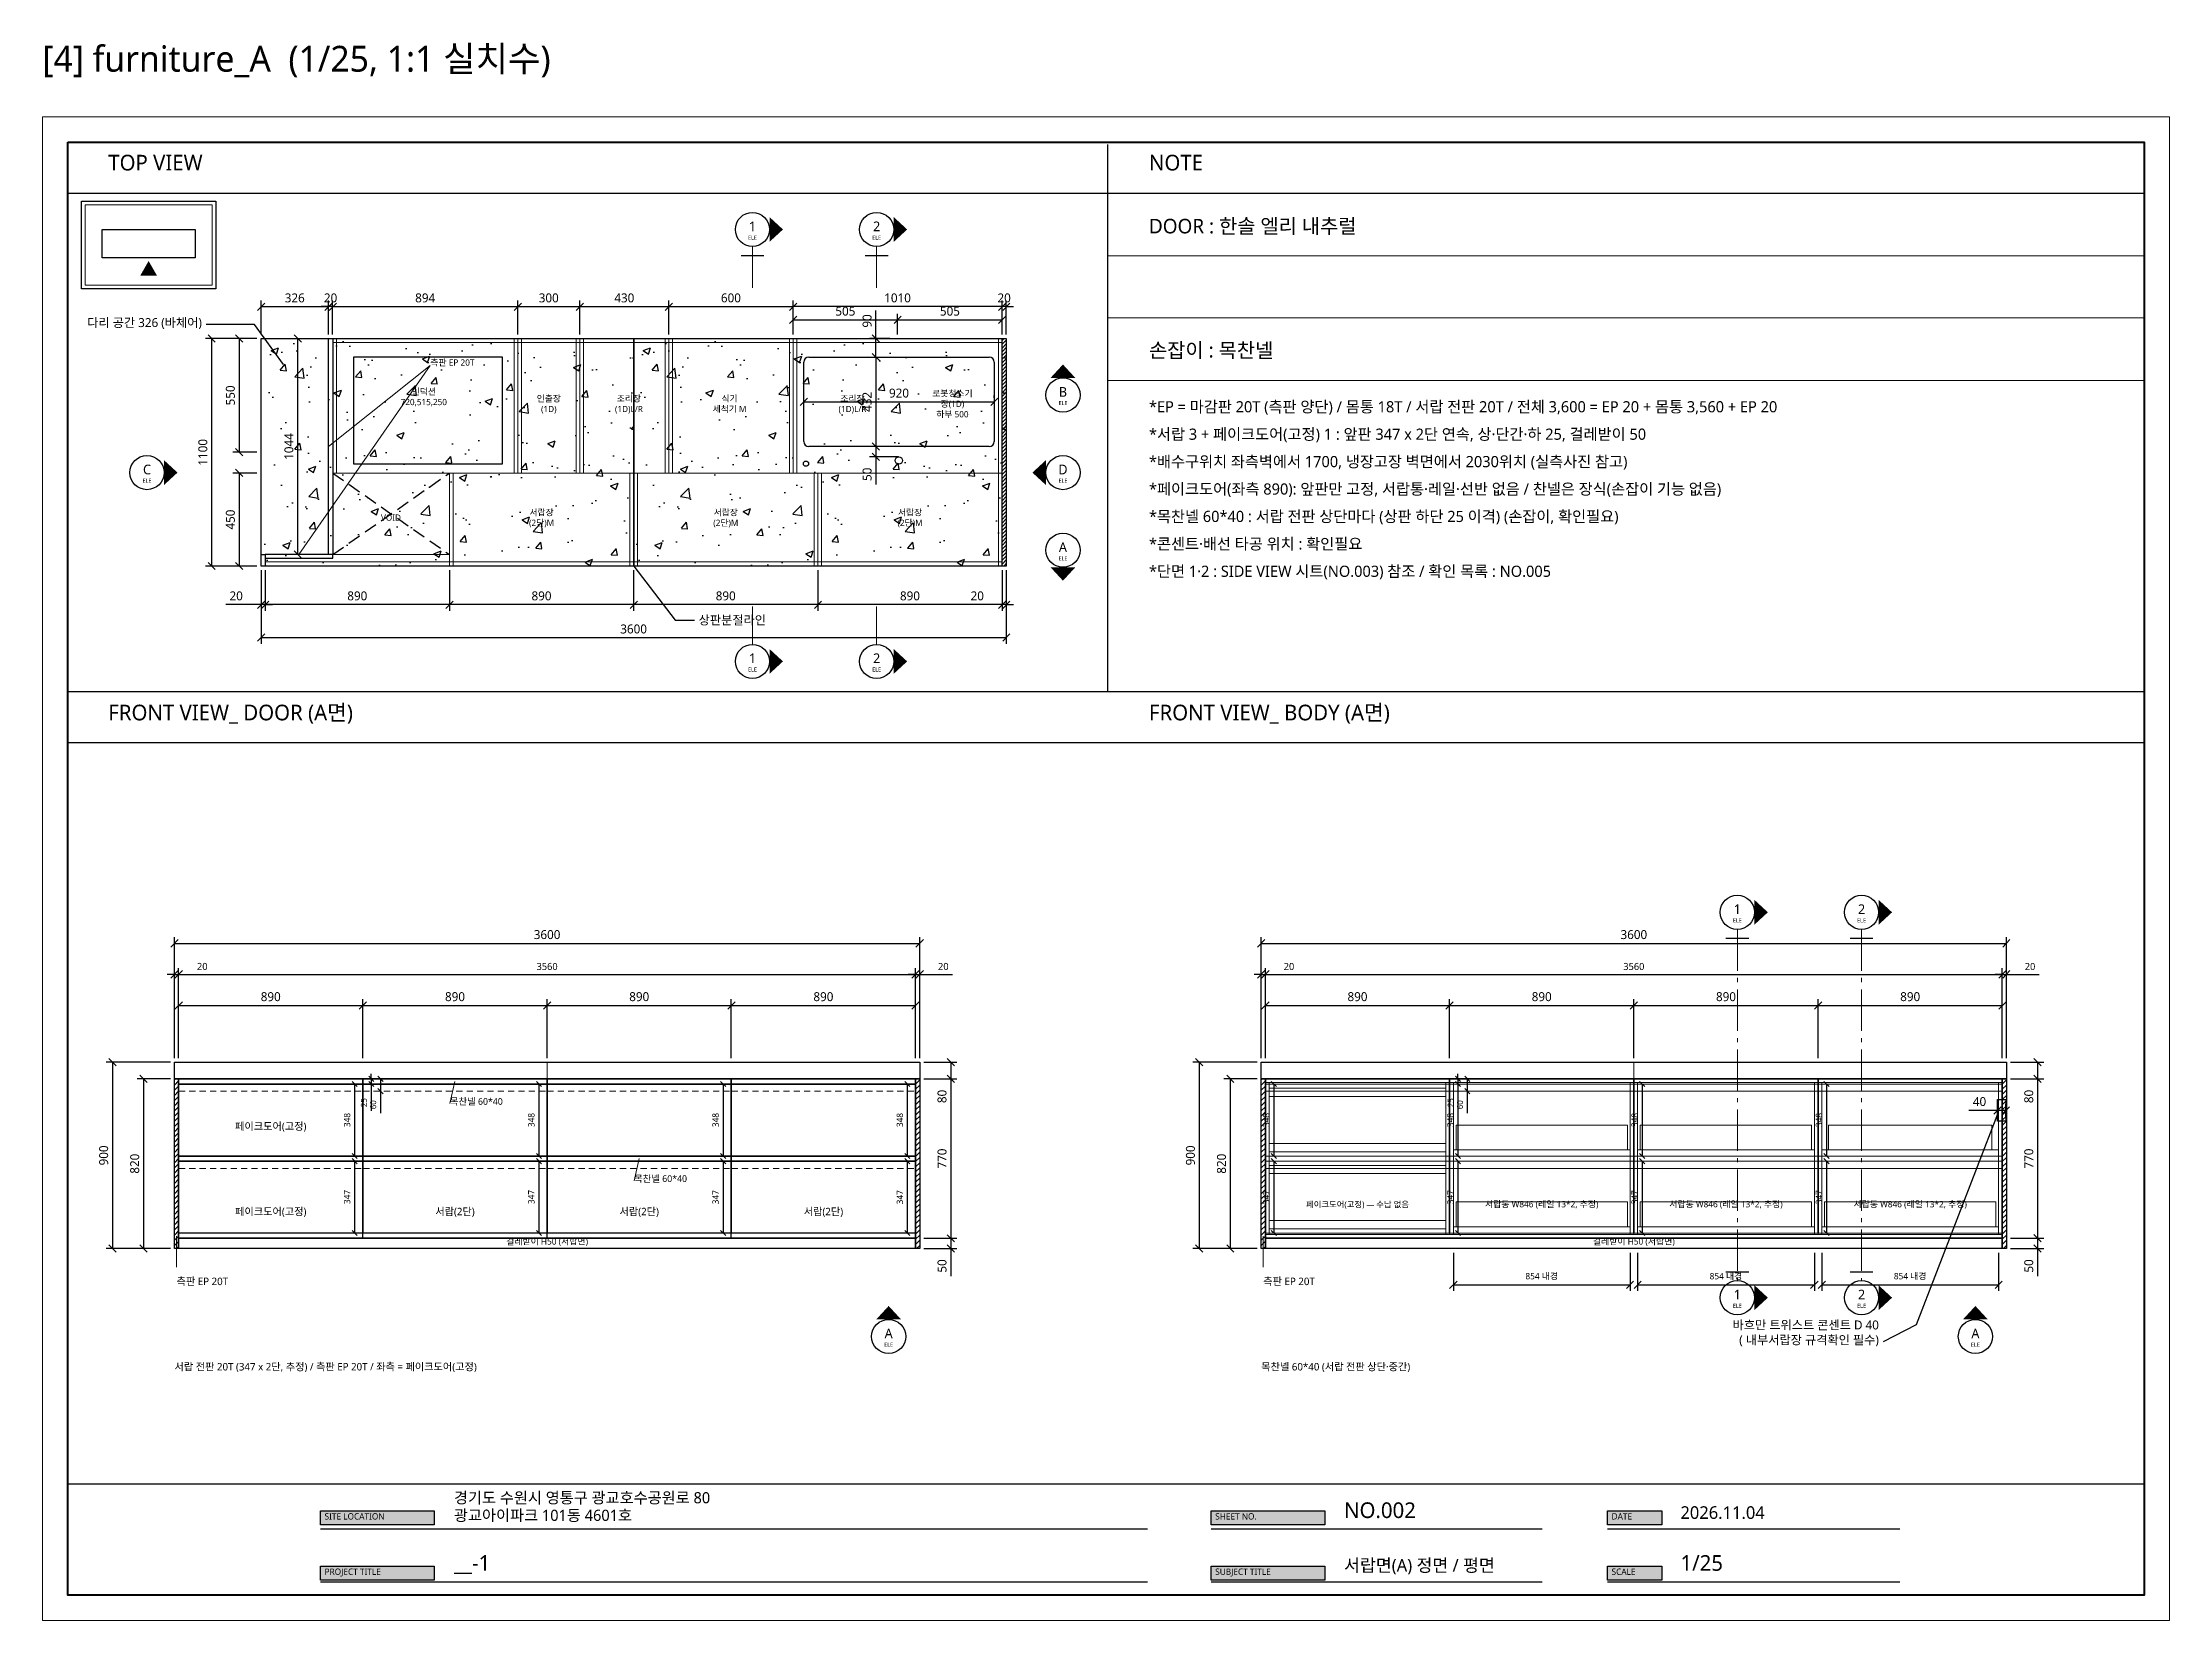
# Model space of a CAD drawing. Header units: millimetres. Extents: x 112 to 77378, y 62 to 7704.
# Drawn here: x 32452 to 42728, y 78 to 7704 of the extents above; entities that cross this region are included whole.
import ezdxf
from ezdxf.enums import TextEntityAlignment as Align

# ---------------------------------------------------------------- set-up
doc = ezdxf.new("R2010")
doc.units = ezdxf.units.MM
doc.header["$LTSCALE"] = 10
doc.linetypes.add('HIDDEN', pattern=[9.525, 6.35, -3.175])
for name, color, linetype, lineweight, true_color in [('DIM', 252, 'Continuous', 13, 0x969696), ('FRAME', 18, 'Continuous', 100, 0x000000), ('NOTE_BLUE', 5, 'Continuous', 9, 0x0000ff), ('NOTE_RED', 242, 'Continuous', 25, 0xde0038), ('OUTLINE', 18, 'Continuous', 25, 0x000000), ('TEXT', 18, 'Continuous', 13, 0x000000), ('THIN', 8, 'Continuous', 5, 0x6e6e6e)]:
    doc.layers.add(name, color=color, linetype=linetype, lineweight=lineweight, true_color=true_color)
doc.layers.add('SHEET_FRAME_INFO', color=8, linetype='Continuous')
doc.styles.add('MALGUN', font='malgun.ttf')
doc.dimstyles.new('KAB', dxfattribs={"dimscale": 25, "dimtxt": 1.73, "dimasz": 0, "dimexe": 1.2, "dimexo": 0.8, "dimgap": 0.8, "dimtad": 1, "dimdec": 0, "dimtxsty": 'MALGUN', "dimtsz": 0.7, "dimcen": 2.5, "dimclrd": 256, "dimclre": 256, "dimclrt": 256, "dimazin": 3, "dimtfac": 1, "dimtmove": 0, "dimatfit": 3})

msp = doc.modelspace()

# ---------------------------------------------------------------- texts
at = {"layer": 'SHEET_FRAME_INFO', "style": 'MALGUN'}
msp.add_text('[4] furniture_A  (1/25, 1:1 실치수)', height=125, dxfattribs=at).set_placement((32452, 7525), align=Align.BOTTOM_LEFT)

# ---------------------------------------------------------------- blocks, each defined once
blk = doc.blocks.new('FRAME_SHEET4')
at = {"layer": 'FRAME', "true_color": 0x555555}
h = blk.add_hatch(color=251, dxfattribs=at)
h.dxf.hatch_style = 1
h.paths.add_polyline_path([(1455, 607.5), (2005, 607.5), (2005, 540), (1455, 540)])
h = blk.add_hatch(color=251, dxfattribs=at)
h.dxf.hatch_style = 1
h.paths.add_polyline_path([(5757.5, 607.5), (6307.5, 607.5), (6307.5, 540), (5757.5, 540)])
h = blk.add_hatch(color=251, dxfattribs=at)
h.dxf.hatch_style = 1
h.paths.add_polyline_path([(7672.5, 607.5), (7935, 607.5), (7935, 540), (7672.5, 540)])
h = blk.add_hatch(color=251, dxfattribs=at)
h.dxf.hatch_style = 1
h.paths.add_polyline_path([(1455, 340), (2005, 340), (2005, 272.5), (1455, 272.5)])
h = blk.add_hatch(color=251, dxfattribs=at)
h.dxf.hatch_style = 1
h.paths.add_polyline_path([(5757.5, 340), (6307.5, 340), (6307.5, 272.5), (5757.5, 272.5)])
h = blk.add_hatch(color=251, dxfattribs=at)
h.dxf.hatch_style = 1
h.paths.add_polyline_path([(7672.5, 340), (7935, 340), (7935, 272.5), (7672.5, 272.5)])
at = {"layer": 'FRAME', "color": 18, "lineweight": 25, "true_color": 0x000000}
for p, q in [((5257.5, 7210), (5257.5, 4567.5)), ((235, 6975), (10265, 6975)), ((235, 4567.5), (10265, 4567.5)), ((235, 4320), (10265, 4320)), ((235, 737.5), (10265, 737.5))]:
    blk.add_line(p, q, dxfattribs=at)
at = {"layer": 'FRAME', "color": 18, "lineweight": 13, "true_color": 0x000000}
for p, q in [((5257.5, 6672.5), (10265, 6672.5)), ((5257.5, 6372.5), (10265, 6372.5)), ((5257.5, 6070), (10265, 6070))]:
    blk.add_line(p, q, dxfattribs=at)
blk.add_lwpolyline([(112.5, 7345), (10387.5, 7345), (10387.5, 77.5), (112.5, 77.5)], close=True, dxfattribs=at)
at = {"layer": 'FRAME', "color": 18, "lineweight": 100, "true_color": 0x000000}
blk.add_lwpolyline([(235, 7222.5), (10265, 7222.5), (10265, 200), (235, 200)], close=True, dxfattribs=at)
at = {"layer": 'OUTLINE', "color": 18, "lineweight": 25, "true_color": 0x000000}
for p, q in [((1455, 520), (5450, 520)), ((5757.5, 520), (7357.5, 520)), ((7672.5, 520), (9085, 520)), ((1455, 265), (5450, 265)), ((5757.5, 265), (7357.5, 265)), ((7672.5, 265), (9085, 265))]:
    blk.add_line(p, q, dxfattribs=at)
for points in [[(1455, 607.5), (2005, 607.5), (2005, 540), (1455, 540)], [(5757.5, 607.5), (6307.5, 607.5), (6307.5, 540), (5757.5, 540)], [(7672.5, 607.5), (7935, 607.5), (7935, 540), (7672.5, 540)], [(1455, 340), (2005, 340), (2005, 272.5), (1455, 272.5)], [(5757.5, 340), (6307.5, 340), (6307.5, 272.5), (5757.5, 272.5)], [(7672.5, 340), (7935, 340), (7935, 272.5), (7672.5, 272.5)]]:
    blk.add_lwpolyline(points, close=True, dxfattribs=at)
at = {"layer": 'TEXT', "color": 18, "true_color": 0x000000, "style": 'MALGUN'}
for s, height, p in [('TOP VIEW', 75.6, (430, 7062.5)), ('NOTE', 75.6, (5457.5, 7062.5)), ('FRONT VIEW_ DOOR (A면)', 75.6, (430, 4405)), ('FRONT VIEW_ BODY (A면)', 75.6, (5457.5, 4405)), ('광교아이파크 101동 4601호', 54, (2100, 542.5)), ('경기도 수원시 영통구 광교호수공원로 80', 54, (2100, 627.5)), ('NO.002', 75.6, (6400, 550)), ('2026.11.04', 61.2, (8025, 550)), ('__-1', 75.6, (2100, 295)), ('서랍면(A) 정면 / 평면', 61.2, (6400, 295)), ('1/25', 75.6, (8025, 295))]:
    blk.add_text(s, height=height, dxfattribs=at).set_placement(p, align=Align.BOTTOM_LEFT)
at = {"layer": 'TEXT', "color": 7, "true_color": 0xffffff, "style": 'MALGUN'}
for s, p in [('SITE LOCATION', (1475, 556.25)), ('SHEET NO.', (5777.5, 556.25)), ('DATE', (7692.5, 556.25)), ('PROJECT TITLE', (1475, 288.75)), ('SUBJECT TITLE', (5777.5, 288.75)), ('SCALE', (7692.5, 288.75))]:
    blk.add_text(s, height=30.6, dxfattribs=at).set_placement(p, align=Align.BOTTOM_LEFT)
blk = doc.blocks.new('KEYPLAN_S4')
at = {"layer": 'OUTLINE', "true_color": 0xde0038}
h = blk.add_hatch(color=242, dxfattribs=at)
h.dxf.hatch_style = 1
h.paths.add_polyline_path([(585, 6577.5), (665, 6577.5), (625, 6647.5)])
at = {"layer": 'OUTLINE', "color": 18, "lineweight": 25, "true_color": 0x000000}
for points in [[(300, 6937.5), (950, 6937.5), (950, 6512.5), (300, 6512.5)], [(400, 6800), (850, 6800), (850, 6662.5), (400, 6662.5)]]:
    blk.add_lwpolyline(points, close=True, dxfattribs=at)
at = {"layer": 'THIN', "color": 8, "lineweight": 5, "true_color": 0x6e6e6e}
blk.add_lwpolyline([(318.75, 6918.75), (931.25, 6918.75), (931.25, 6531.25), (318.75, 6531.25)], close=True, dxfattribs=at)
blk = doc.blocks.new('NOTE_S4')
at = {"layer": 'NOTE_BLUE', "color": 5, "true_color": 0x0000ff, "style": 'MALGUN'}
blk.add_text('*EP = 마감판 20T (측판 양단) / 몸통 18T / 서랍 전판 20T / 전체 3,600 = EP 20 + 몸통 3,560 + EP 20', height=54, dxfattribs=at).set_placement((5457.5, 5900), align=Align.BOTTOM_LEFT)
at = {"layer": 'NOTE_RED', "color": 242, "true_color": 0xde0038, "style": 'MALGUN'}
for s, height, p in [('손잡이 : 목찬넬 ', 70.2, (5457.5, 6160)), ('*배수구위치 좌측벽에서 1700, 냉장고장 벽면에서 2030위치 (실측사진 참고)', 54, (5457.5, 5635)), ('*페이크도어(좌측 890): 앞판만 고정, 서랍통·레일·선반 없음 / 찬넬은 장식(손잡이 기능 없음)', 54, (5457.5, 5502.5)), ('*목찬넬 60*40 : 서랍 전판 상단마다 (상판 하단 25 이격) (손잡이, 확인필요)', 54, (5457.5, 5370)), ('*콘센트·배선 타공 위치 : 확인필요', 54, (5457.5, 5237.5))]:
    blk.add_text(s, height=height, dxfattribs=at).set_placement(p, align=Align.BOTTOM_LEFT)
at = {"layer": 'TEXT', "color": 18, "true_color": 0x000000, "style": 'MALGUN'}
for s, height, p in [('DOOR : 한솔 엘리 내추럴', 70.2, (5457.5, 6760)), ('*서랍 3 + 페이크도어(고정) 1 : 앞판 347 x 2단 연속, 상·단간·하 25, 걸레받이 50', 54, (5457.5, 5767.5)), ('*단면 1·2 : SIDE VIEW 시트(NO.003) 참조 / 확인 목록 : NO.005', 54, (5457.5, 5105))]:
    blk.add_text(s, height=height, dxfattribs=at).set_placement(p, align=Align.BOTTOM_LEFT)
blk = doc.blocks.new('*D575')
at = {"layer": 'Defpoints', "color": 0, "transparency": 16777216}
for p in [(1620, 2297), (1620, 1950), (1620, 1950)]:
    blk.add_point(p, dxfattribs=at)
at = {"layer": 'DIM', "lineweight": -2, "transparency": 16777216}
for p, q in [((1633, 2285), (1608, 2310)), ((1620, 2297), (1620, 1950)), ((1633, 1938), (1608, 1963))]:
    blk.add_line(p, q, dxfattribs=at)
at = {"layer": 'DIM', "lineweight": 13, "transparency": 16777216, "insert": (1584, 2124), "char_height": 30.6, "attachment_point": 5, "rotation": 90, "style": 'MALGUN'}
blk.add_mtext('347', dxfattribs=at)
blk = doc.blocks.new('*D576')
at = {"layer": 'Defpoints', "color": 0, "transparency": 16777216}
for p in [(1620, 2670), (1620, 2322), (1620, 2322)]:
    blk.add_point(p, dxfattribs=at)
at = {"layer": 'DIM', "lineweight": -2, "transparency": 16777216}
for p, q in [((1633, 2658), (1608, 2683)), ((1620, 2670), (1620, 2322)), ((1633, 2310), (1608, 2335))]:
    blk.add_line(p, q, dxfattribs=at)
at = {"layer": 'DIM', "lineweight": 13, "transparency": 16777216, "insert": (1584, 2496), "char_height": 30.6, "attachment_point": 5, "rotation": 90, "style": 'MALGUN'}
blk.add_mtext('348', dxfattribs=at)
blk = doc.blocks.new('*D577')
at = {"layer": 'Defpoints', "color": 0, "transparency": 16777216}
for p in [(2510, 2297), (2510, 1950), (2510, 1950)]:
    blk.add_point(p, dxfattribs=at)
at = {"layer": 'DIM', "lineweight": -2, "transparency": 16777216}
for p, q in [((2523, 2285), (2498, 2310)), ((2510, 2297), (2510, 1950)), ((2523, 1938), (2498, 1963))]:
    blk.add_line(p, q, dxfattribs=at)
at = {"layer": 'DIM', "lineweight": 13, "transparency": 16777216, "insert": (2474, 2124), "char_height": 30.6, "attachment_point": 5, "rotation": 90, "style": 'MALGUN'}
blk.add_mtext('347', dxfattribs=at)
blk = doc.blocks.new('*D563')
at = {"layer": 'Defpoints', "color": 0, "transparency": 16777216}
for p in [(2510, 2670), (2510, 2322), (2510, 2322)]:
    blk.add_point(p, dxfattribs=at)
at = {"layer": 'DIM', "lineweight": -2, "transparency": 16777216}
for p, q in [((2523, 2658), (2498, 2683)), ((2510, 2670), (2510, 2322)), ((2523, 2310), (2498, 2335))]:
    blk.add_line(p, q, dxfattribs=at)
at = {"layer": 'DIM', "lineweight": 13, "transparency": 16777216, "insert": (2474, 2496), "char_height": 30.6, "attachment_point": 5, "rotation": 90, "style": 'MALGUN'}
blk.add_mtext('348', dxfattribs=at)
blk = doc.blocks.new('*D585')
at = {"layer": 'Defpoints', "color": 0, "transparency": 16777216}
for p in [(3400, 2297), (3400, 1950), (3400, 1950)]:
    blk.add_point(p, dxfattribs=at)
at = {"layer": 'DIM', "lineweight": -2, "transparency": 16777216}
for p, q in [((3413, 2285), (3388, 2310)), ((3400, 2297), (3400, 1950)), ((3413, 1938), (3388, 1963))]:
    blk.add_line(p, q, dxfattribs=at)
at = {"layer": 'DIM', "lineweight": 13, "transparency": 16777216, "insert": (3364, 2123), "char_height": 30.6, "attachment_point": 5, "rotation": 90, "style": 'MALGUN'}
blk.add_mtext('347', dxfattribs=at)
blk = doc.blocks.new('*D564')
at = {"layer": 'Defpoints', "color": 0, "transparency": 16777216}
for p in [(3400, 2670), (3400, 2322), (3400, 2322)]:
    blk.add_point(p, dxfattribs=at)
at = {"layer": 'DIM', "lineweight": -2, "transparency": 16777216}
for p, q in [((3413, 2658), (3388, 2683)), ((3400, 2670), (3400, 2322)), ((3413, 2310), (3388, 2335))]:
    blk.add_line(p, q, dxfattribs=at)
at = {"layer": 'DIM', "lineweight": 13, "transparency": 16777216, "insert": (3364, 2496), "char_height": 30.6, "attachment_point": 5, "rotation": 90, "style": 'MALGUN'}
blk.add_mtext('348', dxfattribs=at)
blk = doc.blocks.new('*D565')
at = {"layer": 'Defpoints', "color": 0, "transparency": 16777216}
for p in [(4290, 2297), (4290, 1950), (4290, 1950)]:
    blk.add_point(p, dxfattribs=at)
at = {"layer": 'DIM', "lineweight": -2, "transparency": 16777216}
for p, q in [((4303, 2285), (4278, 2310)), ((4290, 2297), (4290, 1950)), ((4303, 1938), (4278, 1963))]:
    blk.add_line(p, q, dxfattribs=at)
at = {"layer": 'DIM', "lineweight": 13, "transparency": 16777216, "insert": (4254, 2123), "char_height": 30.6, "attachment_point": 5, "rotation": 90, "style": 'MALGUN'}
blk.add_mtext('347', dxfattribs=at)
blk = doc.blocks.new('*D583')
at = {"layer": 'Defpoints', "color": 0, "transparency": 16777216}
for p in [(4290, 2670), (4290, 2322), (4290, 2322)]:
    blk.add_point(p, dxfattribs=at)
at = {"layer": 'DIM', "lineweight": -2, "transparency": 16777216}
for p, q in [((4303, 2658), (4278, 2683)), ((4290, 2670), (4290, 2322)), ((4303, 2310), (4278, 2335))]:
    blk.add_line(p, q, dxfattribs=at)
at = {"layer": 'DIM', "lineweight": 13, "transparency": 16777216, "insert": (4254, 2496), "char_height": 30.6, "attachment_point": 5, "rotation": 90, "style": 'MALGUN'}
blk.add_mtext('348', dxfattribs=at)
blk = doc.blocks.new('*D566')
at = {"layer": 'Defpoints', "color": 0, "transparency": 16777216}
for p in [(1700, 2695), (1700, 2670), (1700, 2670)]:
    blk.add_point(p, dxfattribs=at)
at = {"layer": 'NOTE_BLUE', "lineweight": -2, "transparency": 16777216}
for p, q in [((1713, 2683), (1688, 2708)), ((1713, 2658), (1688, 2683)), ((1700, 2695), (1700, 2720)), ((1700, 2695), (1700, 2670)), ((1700, 2670), (1700, 2541))]:
    blk.add_line(p, q, dxfattribs=at)
at = {"layer": 'NOTE_BLUE', "lineweight": 9, "transparency": 16777216, "insert": (1665, 2580), "char_height": 28.8, "attachment_point": 5, "rotation": 90, "style": 'MALGUN'}
blk.add_mtext('25', dxfattribs=at)
blk = doc.blocks.new('*D567')
at = {"layer": 'Defpoints', "color": 0, "transparency": 16777216}
for p in [(1745, 2695), (1745, 2635), (1745, 2635)]:
    blk.add_point(p, dxfattribs=at)
at = {"layer": 'NOTE_BLUE', "lineweight": -2, "transparency": 16777216}
for p, q in [((1758, 2683), (1733, 2708)), ((1745, 2695), (1745, 2635)), ((1758, 2623), (1733, 2648)), ((1745, 2635), (1745, 2530))]:
    blk.add_line(p, q, dxfattribs=at)
at = {"layer": 'NOTE_BLUE', "lineweight": 9, "transparency": 16777216, "insert": (1710, 2570), "char_height": 28.8, "attachment_point": 5, "rotation": 90, "style": 'MALGUN'}
blk.add_mtext('60', dxfattribs=at)
blk = doc.blocks.new('*D568')
at = {"layer": 'Defpoints', "color": 0, "transparency": 16777216}
for p in [(1660, 3050), (770, 2775), (1660, 2775)]:
    blk.add_point(p, dxfattribs=at)
at = {"layer": 'DIM', "lineweight": -2, "transparency": 16777216}
for p, q in [((752, 3032), (788, 3068)), ((770, 2795), (770, 3080)), ((770, 3050), (1660, 3050)), ((1642, 3032), (1678, 3068)), ((1660, 2795), (1660, 3080))]:
    blk.add_line(p, q, dxfattribs=at)
at = {"layer": 'DIM', "lineweight": 13, "transparency": 16777216, "insert": (1215, 3092), "char_height": 43.2, "attachment_point": 5, "style": 'MALGUN'}
blk.add_mtext('890', dxfattribs=at)
blk = doc.blocks.new('*D569')
at = {"layer": 'Defpoints', "color": 0, "transparency": 16777216}
for p in [(2550, 3050), (1660, 2775), (2550, 2775)]:
    blk.add_point(p, dxfattribs=at)
at = {"layer": 'DIM', "lineweight": -2, "transparency": 16777216}
for p, q in [((1642, 3032), (1678, 3068)), ((1660, 2795), (1660, 3080)), ((1660, 3050), (2550, 3050)), ((2532, 3032), (2568, 3068)), ((2550, 2795), (2550, 3080))]:
    blk.add_line(p, q, dxfattribs=at)
at = {"layer": 'DIM', "lineweight": 13, "transparency": 16777216, "insert": (2105, 3092), "char_height": 43.2, "attachment_point": 5, "style": 'MALGUN'}
blk.add_mtext('890', dxfattribs=at)
blk = doc.blocks.new('*D570')
at = {"layer": 'Defpoints', "color": 0, "transparency": 16777216}
for p in [(3440, 3050), (2550, 2775), (3440, 2775)]:
    blk.add_point(p, dxfattribs=at)
at = {"layer": 'DIM', "lineweight": -2, "transparency": 16777216}
for p, q in [((2532, 3032), (2568, 3068)), ((2550, 2795), (2550, 3080)), ((2550, 3050), (3440, 3050)), ((3423, 3032), (3458, 3068)), ((3440, 2795), (3440, 3080))]:
    blk.add_line(p, q, dxfattribs=at)
at = {"layer": 'DIM', "lineweight": 13, "transparency": 16777216, "insert": (2995, 3092), "char_height": 43.2, "attachment_point": 5, "style": 'MALGUN'}
blk.add_mtext('890', dxfattribs=at)
blk = doc.blocks.new('*D571')
at = {"layer": 'Defpoints', "color": 0, "transparency": 16777216}
for p in [(4330, 3050), (3440, 2775), (4330, 2775)]:
    blk.add_point(p, dxfattribs=at)
at = {"layer": 'DIM', "lineweight": -2, "transparency": 16777216}
for p, q in [((3423, 3032), (3458, 3068)), ((3440, 2795), (3440, 3080)), ((3440, 3050), (4330, 3050)), ((4312, 3032), (4348, 3068)), ((4330, 2795), (4330, 3080))]:
    blk.add_line(p, q, dxfattribs=at)
at = {"layer": 'DIM', "lineweight": 13, "transparency": 16777216, "insert": (3885, 3092), "char_height": 43.2, "attachment_point": 5, "style": 'MALGUN'}
blk.add_mtext('890', dxfattribs=at)
blk = doc.blocks.new('*D572')
at = {"layer": 'Defpoints', "color": 0, "transparency": 16777216}
for p in [(770, 3200), (750, 2775), (770, 2775)]:
    blk.add_point(p, dxfattribs=at)
at = {"layer": 'DIM', "lineweight": -2, "transparency": 16777216}
for p, q in [((750, 3200), (715, 3200)), ((732, 3182), (767, 3218)), ((750, 2795), (750, 3230)), ((750, 3200), (770, 3200)), ((752, 3182), (788, 3218)), ((770, 2795), (770, 3230)), ((770, 3200), (928, 3200))]:
    blk.add_line(p, q, dxfattribs=at)
at = {"layer": 'DIM', "lineweight": 13, "transparency": 16777216, "insert": (884, 3238), "char_height": 34.2, "attachment_point": 5, "style": 'MALGUN'}
blk.add_mtext('20', dxfattribs=at)
blk = doc.blocks.new('*D573')
at = {"layer": 'Defpoints', "color": 0, "transparency": 16777216}
for p in [(4330, 3200), (770, 2775), (4330, 2775)]:
    blk.add_point(p, dxfattribs=at)
at = {"layer": 'DIM', "lineweight": -2, "transparency": 16777216}
for p, q in [((752, 3182), (788, 3218)), ((770, 2795), (770, 3230)), ((770, 3200), (4330, 3200)), ((4312, 3182), (4348, 3218)), ((4330, 2795), (4330, 3230))]:
    blk.add_line(p, q, dxfattribs=at)
at = {"layer": 'DIM', "lineweight": 13, "transparency": 16777216, "insert": (2550, 3238), "char_height": 34.2, "attachment_point": 5, "style": 'MALGUN'}
blk.add_mtext('3560', dxfattribs=at)
blk = doc.blocks.new('*D574')
at = {"layer": 'Defpoints', "color": 0, "transparency": 16777216}
for p in [(4350, 3200), (4330, 2775), (4350, 2775)]:
    blk.add_point(p, dxfattribs=at)
at = {"layer": 'DIM', "lineweight": -2, "transparency": 16777216}
for p, q in [((4330, 3200), (4295, 3200)), ((4312, 3182), (4348, 3218)), ((4330, 2795), (4330, 3230)), ((4330, 3200), (4350, 3200)), ((4332, 3182), (4368, 3218)), ((4350, 2795), (4350, 3230)), ((4350, 3200), (4508, 3200))]:
    blk.add_line(p, q, dxfattribs=at)
at = {"layer": 'DIM', "lineweight": 13, "transparency": 16777216, "insert": (4464, 3238), "char_height": 34.2, "attachment_point": 5, "style": 'MALGUN'}
blk.add_mtext('20', dxfattribs=at)
blk = doc.blocks.new('*D584')
at = {"layer": 'Defpoints', "color": 0, "transparency": 16777216}
for p in [(4350, 3350), (750, 2775), (4350, 2775)]:
    blk.add_point(p, dxfattribs=at)
at = {"layer": 'DIM', "lineweight": -2, "transparency": 16777216}
for p, q in [((732, 3332), (767, 3368)), ((750, 2795), (750, 3380)), ((750, 3350), (4350, 3350)), ((4332, 3332), (4368, 3368)), ((4350, 2795), (4350, 3380))]:
    blk.add_line(p, q, dxfattribs=at)
at = {"layer": 'DIM', "lineweight": 13, "transparency": 16777216, "insert": (2550, 3392), "char_height": 43.2, "attachment_point": 5, "style": 'MALGUN'}
blk.add_mtext('3600', dxfattribs=at)
blk = doc.blocks.new('*D578')
at = {"layer": 'Defpoints', "color": 0, "transparency": 16777216}
for p in [(750, 2695), (600, 1875), (750, 1875)]:
    blk.add_point(p, dxfattribs=at)
at = {"layer": 'DIM', "lineweight": -2, "transparency": 16777216}
for p, q in [((730, 2695), (570, 2695)), ((618, 2678), (583, 2713)), ((600, 2695), (600, 1875)), ((730, 1875), (570, 1875)), ((618, 1858), (583, 1893))]:
    blk.add_line(p, q, dxfattribs=at)
at = {"layer": 'DIM', "lineweight": 13, "transparency": 16777216, "insert": (558, 2285), "char_height": 43.2, "attachment_point": 5, "rotation": 90, "style": 'MALGUN'}
blk.add_mtext('820', dxfattribs=at)
blk = doc.blocks.new('*D579')
at = {"layer": 'Defpoints', "color": 0, "transparency": 16777216}
for p in [(750, 2775), (450, 1875), (750, 1875)]:
    blk.add_point(p, dxfattribs=at)
at = {"layer": 'DIM', "lineweight": -2, "transparency": 16777216}
for p, q in [((730, 2775), (420, 2775)), ((468, 2758), (433, 2793)), ((450, 2775), (450, 1875)), ((730, 1875), (420, 1875)), ((468, 1858), (433, 1893))]:
    blk.add_line(p, q, dxfattribs=at)
at = {"layer": 'DIM', "lineweight": 13, "transparency": 16777216, "insert": (408, 2325), "char_height": 43.2, "attachment_point": 5, "rotation": 90, "style": 'MALGUN'}
blk.add_mtext('900', dxfattribs=at)
blk = doc.blocks.new('*D580')
at = {"layer": 'Defpoints', "color": 0, "transparency": 16777216}
for p in [(4350, 2775), (4350, 2695), (4500, 2695)]:
    blk.add_point(p, dxfattribs=at)
at = {"layer": 'DIM', "lineweight": -2, "transparency": 16777216}
for p, q in [((4370, 2775), (4530, 2775)), ((4518, 2758), (4483, 2793)), ((4500, 2775), (4500, 2695)), ((4370, 2695), (4530, 2695)), ((4518, 2678), (4483, 2713)), ((4500, 2695), (4500, 2559))]:
    blk.add_line(p, q, dxfattribs=at)
at = {"layer": 'DIM', "lineweight": 13, "transparency": 16777216, "insert": (4458, 2610), "char_height": 43.2, "attachment_point": 5, "rotation": 90, "style": 'MALGUN'}
blk.add_mtext('80', dxfattribs=at)
blk = doc.blocks.new('*D581')
at = {"layer": 'Defpoints', "color": 0, "transparency": 16777216}
for p in [(4350, 2695), (4350, 1925), (4500, 1925)]:
    blk.add_point(p, dxfattribs=at)
at = {"layer": 'DIM', "lineweight": -2, "transparency": 16777216}
for p, q in [((4370, 2695), (4530, 2695)), ((4518, 2678), (4483, 2713)), ((4500, 2695), (4500, 1925)), ((4370, 1925), (4530, 1925)), ((4518, 1908), (4483, 1942))]:
    blk.add_line(p, q, dxfattribs=at)
at = {"layer": 'DIM', "lineweight": 13, "transparency": 16777216, "insert": (4458, 2310), "char_height": 43.2, "attachment_point": 5, "rotation": 90, "style": 'MALGUN'}
blk.add_mtext('770', dxfattribs=at)
blk = doc.blocks.new('*D582')
at = {"layer": 'Defpoints', "color": 0, "transparency": 16777216}
for p in [(4350, 1925), (4350, 1875), (4500, 1875)]:
    blk.add_point(p, dxfattribs=at)
at = {"layer": 'DIM', "lineweight": -2, "transparency": 16777216}
for p, q in [((4370, 1925), (4530, 1925)), ((4370, 1875), (4530, 1875)), ((4518, 1908), (4483, 1942)), ((4518, 1858), (4483, 1893)), ((4500, 1925), (4500, 1875)), ((4500, 1875), (4500, 1741))]:
    blk.add_line(p, q, dxfattribs=at)
at = {"layer": 'DIM', "lineweight": 13, "transparency": 16777216, "insert": (4458, 1791), "char_height": 43.2, "attachment_point": 5, "rotation": 90, "style": 'MALGUN'}
blk.add_mtext('50', dxfattribs=at)
blk = doc.blocks.new('*D841')
at = {"layer": 'Defpoints', "color": 0, "transparency": 16777216}
for p in [(6060, 2297), (6060, 1950), (6060, 1950)]:
    blk.add_point(p, dxfattribs=at)
at = {"layer": 'DIM', "lineweight": -2, "transparency": 16777216}
for p, q in [((6073, 2285), (6048, 2310)), ((6060, 2297), (6060, 1950)), ((6073, 1938), (6048, 1963))]:
    blk.add_line(p, q, dxfattribs=at)
at = {"layer": 'DIM', "lineweight": 13, "transparency": 16777216, "insert": (6024, 2123), "char_height": 30.6, "attachment_point": 5, "rotation": 90, "style": 'MALGUN'}
blk.add_mtext('347', dxfattribs=at)
blk = doc.blocks.new('*D842')
at = {"layer": 'Defpoints', "color": 0, "transparency": 16777216}
for p in [(6060, 2670), (6060, 2322), (6060, 2322)]:
    blk.add_point(p, dxfattribs=at)
at = {"layer": 'DIM', "lineweight": -2, "transparency": 16777216}
for p, q in [((6073, 2658), (6048, 2683)), ((6060, 2670), (6060, 2322)), ((6073, 2310), (6048, 2335))]:
    blk.add_line(p, q, dxfattribs=at)
at = {"layer": 'DIM', "lineweight": 13, "transparency": 16777216, "insert": (6024, 2496), "char_height": 30.6, "attachment_point": 5, "rotation": 90, "style": 'MALGUN'}
blk.add_mtext('348', dxfattribs=at)
blk = doc.blocks.new('*D843')
at = {"layer": 'Defpoints', "color": 0, "transparency": 16777216}
for p in [(6950, 2297), (6950, 1950), (6950, 1950)]:
    blk.add_point(p, dxfattribs=at)
at = {"layer": 'DIM', "lineweight": -2, "transparency": 16777216}
for p, q in [((6963, 2285), (6938, 2310)), ((6950, 2297), (6950, 1950)), ((6963, 1938), (6938, 1963))]:
    blk.add_line(p, q, dxfattribs=at)
at = {"layer": 'DIM', "lineweight": 13, "transparency": 16777216, "insert": (6914, 2123), "char_height": 30.6, "attachment_point": 5, "rotation": 90, "style": 'MALGUN'}
blk.add_mtext('347', dxfattribs=at)
blk = doc.blocks.new('*D844')
at = {"layer": 'Defpoints', "color": 0, "transparency": 16777216}
for p in [(6950, 2670), (6950, 2322), (6950, 2322)]:
    blk.add_point(p, dxfattribs=at)
at = {"layer": 'DIM', "lineweight": -2, "transparency": 16777216}
for p, q in [((6963, 2658), (6938, 2683)), ((6950, 2670), (6950, 2322)), ((6963, 2310), (6938, 2335))]:
    blk.add_line(p, q, dxfattribs=at)
at = {"layer": 'DIM', "lineweight": 13, "transparency": 16777216, "insert": (6914, 2496), "char_height": 30.6, "attachment_point": 5, "rotation": 90, "style": 'MALGUN'}
blk.add_mtext('348', dxfattribs=at)
blk = doc.blocks.new('*D845')
at = {"layer": 'Defpoints', "color": 0, "transparency": 16777216}
for p in [(7840, 2297), (7840, 1950), (7840, 1950)]:
    blk.add_point(p, dxfattribs=at)
at = {"layer": 'DIM', "lineweight": -2, "transparency": 16777216}
for p, q in [((7853, 2285), (7828, 2310)), ((7840, 2297), (7840, 1950)), ((7853, 1938), (7828, 1963))]:
    blk.add_line(p, q, dxfattribs=at)
at = {"layer": 'DIM', "lineweight": 13, "transparency": 16777216, "insert": (7804, 2123), "char_height": 30.6, "attachment_point": 5, "rotation": 90, "style": 'MALGUN'}
blk.add_mtext('347', dxfattribs=at)
blk = doc.blocks.new('*D846')
at = {"layer": 'Defpoints', "color": 0, "transparency": 16777216}
for p in [(7840, 2670), (7840, 2322), (7840, 2322)]:
    blk.add_point(p, dxfattribs=at)
at = {"layer": 'DIM', "lineweight": -2, "transparency": 16777216}
for p, q in [((7853, 2658), (7828, 2683)), ((7840, 2670), (7840, 2322)), ((7853, 2310), (7828, 2335))]:
    blk.add_line(p, q, dxfattribs=at)
at = {"layer": 'DIM', "lineweight": 13, "transparency": 16777216, "insert": (7804, 2496), "char_height": 30.6, "attachment_point": 5, "rotation": 90, "style": 'MALGUN'}
blk.add_mtext('348', dxfattribs=at)
blk = doc.blocks.new('*D847')
at = {"layer": 'Defpoints', "color": 0, "transparency": 16777216}
for p in [(8730, 2297), (8730, 1950), (8730, 1950)]:
    blk.add_point(p, dxfattribs=at)
at = {"layer": 'DIM', "lineweight": -2, "transparency": 16777216}
for p, q in [((8743, 2285), (8718, 2310)), ((8730, 2297), (8730, 1950)), ((8743, 1938), (8718, 1963))]:
    blk.add_line(p, q, dxfattribs=at)
at = {"layer": 'DIM', "lineweight": 13, "transparency": 16777216, "insert": (8694, 2123), "char_height": 30.6, "attachment_point": 5, "rotation": 90, "style": 'MALGUN'}
blk.add_mtext('347', dxfattribs=at)
blk = doc.blocks.new('*D848')
at = {"layer": 'Defpoints', "color": 0, "transparency": 16777216}
for p in [(8730, 2670), (8730, 2322), (8730, 2322)]:
    blk.add_point(p, dxfattribs=at)
at = {"layer": 'DIM', "lineweight": -2, "transparency": 16777216}
for p, q in [((8743, 2658), (8718, 2683)), ((8730, 2670), (8730, 2322)), ((8743, 2310), (8718, 2335))]:
    blk.add_line(p, q, dxfattribs=at)
at = {"layer": 'DIM', "lineweight": 13, "transparency": 16777216, "insert": (8694, 2496), "char_height": 30.6, "attachment_point": 5, "rotation": 90, "style": 'MALGUN'}
blk.add_mtext('348', dxfattribs=at)
blk = doc.blocks.new('*D849')
at = {"layer": 'Defpoints', "color": 0, "transparency": 16777216}
for p in [(6950, 2695), (6950, 2670), (6950, 2670)]:
    blk.add_point(p, dxfattribs=at)
at = {"layer": 'NOTE_BLUE', "lineweight": -2, "transparency": 16777216}
for p, q in [((6963, 2683), (6938, 2708)), ((6963, 2658), (6938, 2683)), ((6950, 2695), (6950, 2720)), ((6950, 2695), (6950, 2670)), ((6950, 2670), (6950, 2541))]:
    blk.add_line(p, q, dxfattribs=at)
at = {"layer": 'NOTE_BLUE', "lineweight": 9, "transparency": 16777216, "insert": (6915, 2580), "char_height": 28.8, "attachment_point": 5, "rotation": 90, "style": 'MALGUN'}
blk.add_mtext('25', dxfattribs=at)
blk = doc.blocks.new('*D850')
at = {"layer": 'Defpoints', "color": 0, "transparency": 16777216}
for p in [(6995, 2695), (6995, 2635), (6995, 2635)]:
    blk.add_point(p, dxfattribs=at)
at = {"layer": 'NOTE_BLUE', "lineweight": -2, "transparency": 16777216}
for p, q in [((7008, 2683), (6983, 2708)), ((6995, 2695), (6995, 2635)), ((7008, 2623), (6983, 2648)), ((6995, 2635), (6995, 2530))]:
    blk.add_line(p, q, dxfattribs=at)
at = {"layer": 'NOTE_BLUE', "lineweight": 9, "transparency": 16777216, "insert": (6960, 2570), "char_height": 28.8, "attachment_point": 5, "rotation": 90, "style": 'MALGUN'}
blk.add_mtext('60', dxfattribs=at)
blk = doc.blocks.new('*D851')
at = {"layer": 'Defpoints', "color": 0, "transparency": 16777216}
for p in [(6928, 1875), (7782, 1875), (7782, 1700)]:
    blk.add_point(p, dxfattribs=at)
at = {"layer": 'DIM', "lineweight": -2, "transparency": 16777216}
for p, q in [((6928, 1855), (6928, 1670)), ((7782, 1855), (7782, 1670)), ((6910, 1682), (6946, 1718)), ((6928, 1700), (7782, 1700)), ((7764, 1682), (7799, 1718))]:
    blk.add_line(p, q, dxfattribs=at)
at = {"layer": 'DIM', "lineweight": 13, "transparency": 16777216, "insert": (7355, 1740), "char_height": 30.6, "attachment_point": 5, "style": 'MALGUN'}
blk.add_mtext('854 내경', dxfattribs=at)
blk = doc.blocks.new('*D852')
at = {"layer": 'Defpoints', "color": 0, "transparency": 16777216}
for p in [(7818, 1875), (8672, 1875), (8672, 1700)]:
    blk.add_point(p, dxfattribs=at)
at = {"layer": 'DIM', "lineweight": -2, "transparency": 16777216}
for p, q in [((7818, 1855), (7818, 1670)), ((8672, 1855), (8672, 1670)), ((7801, 1682), (7836, 1718)), ((7818, 1700), (8672, 1700)), ((8654, 1682), (8690, 1718))]:
    blk.add_line(p, q, dxfattribs=at)
at = {"layer": 'DIM', "lineweight": 13, "transparency": 16777216, "insert": (8245, 1740), "char_height": 30.6, "attachment_point": 5, "style": 'MALGUN'}
blk.add_mtext('854 내경', dxfattribs=at)
blk = doc.blocks.new('*D853')
at = {"layer": 'Defpoints', "color": 0, "transparency": 16777216}
for p in [(8708, 1875), (9562, 1875), (9562, 1700)]:
    blk.add_point(p, dxfattribs=at)
at = {"layer": 'DIM', "lineweight": -2, "transparency": 16777216}
for p, q in [((8708, 1855), (8708, 1670)), ((9562, 1855), (9562, 1670)), ((8690, 1682), (8726, 1718)), ((8708, 1700), (9562, 1700)), ((9545, 1682), (9580, 1718))]:
    blk.add_line(p, q, dxfattribs=at)
at = {"layer": 'DIM', "lineweight": 13, "transparency": 16777216, "insert": (9135, 1740), "char_height": 30.6, "attachment_point": 5, "style": 'MALGUN'}
blk.add_mtext('854 내경', dxfattribs=at)
blk = doc.blocks.new('*D854')
at = {"layer": 'Defpoints', "color": 0, "transparency": 16777216}
for p in [(6910, 3050), (6020, 2775), (6910, 2775)]:
    blk.add_point(p, dxfattribs=at)
at = {"layer": 'DIM', "lineweight": -2, "transparency": 16777216}
for p, q in [((6002, 3032), (6038, 3068)), ((6020, 2795), (6020, 3080)), ((6020, 3050), (6910, 3050)), ((6892, 3032), (6927, 3068)), ((6910, 2795), (6910, 3080))]:
    blk.add_line(p, q, dxfattribs=at)
at = {"layer": 'DIM', "lineweight": 13, "transparency": 16777216, "insert": (6465, 3092), "char_height": 43.2, "attachment_point": 5, "style": 'MALGUN'}
blk.add_mtext('890', dxfattribs=at)
blk = doc.blocks.new('*D855')
at = {"layer": 'Defpoints', "color": 0, "transparency": 16777216}
for p in [(7800, 3050), (6910, 2775), (7800, 2775)]:
    blk.add_point(p, dxfattribs=at)
at = {"layer": 'DIM', "lineweight": -2, "transparency": 16777216}
for p, q in [((6892, 3032), (6927, 3068)), ((6910, 2795), (6910, 3080)), ((6910, 3050), (7800, 3050)), ((7782, 3032), (7817, 3068)), ((7800, 2795), (7800, 3080))]:
    blk.add_line(p, q, dxfattribs=at)
at = {"layer": 'DIM', "lineweight": 13, "transparency": 16777216, "insert": (7355, 3092), "char_height": 43.2, "attachment_point": 5, "style": 'MALGUN'}
blk.add_mtext('890', dxfattribs=at)
blk = doc.blocks.new('*D856')
at = {"layer": 'Defpoints', "color": 0, "transparency": 16777216}
for p in [(8690, 3050), (7800, 2775), (8690, 2775)]:
    blk.add_point(p, dxfattribs=at)
at = {"layer": 'DIM', "lineweight": -2, "transparency": 16777216}
for p, q in [((7782, 3032), (7817, 3068)), ((7800, 2795), (7800, 3080)), ((7800, 3050), (8690, 3050)), ((8673, 3032), (8708, 3068)), ((8690, 2795), (8690, 3080))]:
    blk.add_line(p, q, dxfattribs=at)
at = {"layer": 'DIM', "lineweight": 13, "transparency": 16777216, "insert": (8245, 3092), "char_height": 43.2, "attachment_point": 5, "style": 'MALGUN'}
blk.add_mtext('890', dxfattribs=at)
blk = doc.blocks.new('*D857')
at = {"layer": 'Defpoints', "color": 0, "transparency": 16777216}
for p in [(9580, 3050), (8690, 2775), (9580, 2775)]:
    blk.add_point(p, dxfattribs=at)
at = {"layer": 'DIM', "lineweight": -2, "transparency": 16777216}
for p, q in [((8673, 3032), (8708, 3068)), ((8690, 2795), (8690, 3080)), ((8690, 3050), (9580, 3050)), ((9563, 3032), (9598, 3068)), ((9580, 2795), (9580, 3080))]:
    blk.add_line(p, q, dxfattribs=at)
at = {"layer": 'DIM', "lineweight": 13, "transparency": 16777216, "insert": (9135, 3092), "char_height": 43.2, "attachment_point": 5, "style": 'MALGUN'}
blk.add_mtext('890', dxfattribs=at)
blk = doc.blocks.new('*D858')
at = {"layer": 'Defpoints', "color": 0, "transparency": 16777216}
for p in [(6020, 3200), (6000, 2775), (6020, 2775)]:
    blk.add_point(p, dxfattribs=at)
at = {"layer": 'DIM', "lineweight": -2, "transparency": 16777216}
for p, q in [((6000, 3200), (5965, 3200)), ((5982, 3182), (6018, 3218)), ((6000, 2795), (6000, 3230)), ((6000, 3200), (6020, 3200)), ((6002, 3182), (6038, 3218)), ((6020, 2795), (6020, 3230)), ((6020, 3200), (6178, 3200))]:
    blk.add_line(p, q, dxfattribs=at)
at = {"layer": 'DIM', "lineweight": 13, "transparency": 16777216, "insert": (6134, 3238), "char_height": 34.2, "attachment_point": 5, "style": 'MALGUN'}
blk.add_mtext('20', dxfattribs=at)
blk = doc.blocks.new('*D859')
at = {"layer": 'Defpoints', "color": 0, "transparency": 16777216}
for p in [(9580, 3200), (6020, 2775), (9580, 2775)]:
    blk.add_point(p, dxfattribs=at)
at = {"layer": 'DIM', "lineweight": -2, "transparency": 16777216}
for p, q in [((6002, 3182), (6038, 3218)), ((6020, 2795), (6020, 3230)), ((6020, 3200), (9580, 3200)), ((9563, 3182), (9598, 3218)), ((9580, 2795), (9580, 3230))]:
    blk.add_line(p, q, dxfattribs=at)
at = {"layer": 'DIM', "lineweight": 13, "transparency": 16777216, "insert": (7800, 3238), "char_height": 34.2, "attachment_point": 5, "style": 'MALGUN'}
blk.add_mtext('3560', dxfattribs=at)
blk = doc.blocks.new('*D860')
at = {"layer": 'Defpoints', "color": 0, "transparency": 16777216}
for p in [(9600, 3200), (9580, 2775), (9600, 2775)]:
    blk.add_point(p, dxfattribs=at)
at = {"layer": 'DIM', "lineweight": -2, "transparency": 16777216}
for p, q in [((9580, 3200), (9545, 3200)), ((9563, 3182), (9598, 3218)), ((9580, 2795), (9580, 3230)), ((9580, 3200), (9600, 3200)), ((9583, 3182), (9617, 3218)), ((9600, 2795), (9600, 3230)), ((9600, 3200), (9758, 3200))]:
    blk.add_line(p, q, dxfattribs=at)
at = {"layer": 'DIM', "lineweight": 13, "transparency": 16777216, "insert": (9714, 3238), "char_height": 34.2, "attachment_point": 5, "style": 'MALGUN'}
blk.add_mtext('20', dxfattribs=at)
blk = doc.blocks.new('*D861')
at = {"layer": 'Defpoints', "color": 0, "transparency": 16777216}
for p in [(9600, 3350), (6000, 2775), (9600, 2775)]:
    blk.add_point(p, dxfattribs=at)
at = {"layer": 'DIM', "lineweight": -2, "transparency": 16777216}
for p, q in [((5982, 3332), (6018, 3368)), ((6000, 2795), (6000, 3380)), ((6000, 3350), (9600, 3350)), ((9583, 3332), (9617, 3368)), ((9600, 2795), (9600, 3380))]:
    blk.add_line(p, q, dxfattribs=at)
at = {"layer": 'DIM', "lineweight": 13, "transparency": 16777216, "insert": (7800, 3392), "char_height": 43.2, "attachment_point": 5, "style": 'MALGUN'}
blk.add_mtext('3600', dxfattribs=at)
blk = doc.blocks.new('*D862')
at = {"layer": 'Defpoints', "color": 0, "transparency": 16777216}
for p in [(6000, 2695), (5850, 1875), (6000, 1875)]:
    blk.add_point(p, dxfattribs=at)
at = {"layer": 'DIM', "lineweight": -2, "transparency": 16777216}
for p, q in [((5980, 2695), (5820, 2695)), ((5868, 2678), (5833, 2713)), ((5850, 2695), (5850, 1875)), ((5980, 1875), (5820, 1875)), ((5868, 1858), (5833, 1893))]:
    blk.add_line(p, q, dxfattribs=at)
at = {"layer": 'DIM', "lineweight": 13, "transparency": 16777216, "insert": (5808, 2285), "char_height": 43.2, "attachment_point": 5, "rotation": 90, "style": 'MALGUN'}
blk.add_mtext('820', dxfattribs=at)
blk = doc.blocks.new('*D863')
at = {"layer": 'Defpoints', "color": 0, "transparency": 16777216}
for p in [(6000, 2775), (5700, 1875), (6000, 1875)]:
    blk.add_point(p, dxfattribs=at)
at = {"layer": 'DIM', "lineweight": -2, "transparency": 16777216}
for p, q in [((5980, 2775), (5670, 2775)), ((5718, 2758), (5683, 2793)), ((5700, 2775), (5700, 1875)), ((5980, 1875), (5670, 1875)), ((5718, 1858), (5683, 1893))]:
    blk.add_line(p, q, dxfattribs=at)
at = {"layer": 'DIM', "lineweight": 13, "transparency": 16777216, "insert": (5658, 2325), "char_height": 43.2, "attachment_point": 5, "rotation": 90, "style": 'MALGUN'}
blk.add_mtext('900', dxfattribs=at)
blk = doc.blocks.new('*D864')
at = {"layer": 'Defpoints', "color": 0, "transparency": 16777216}
for p in [(9600, 2775), (9600, 2695), (9750, 2695)]:
    blk.add_point(p, dxfattribs=at)
at = {"layer": 'DIM', "lineweight": -2, "transparency": 16777216}
for p, q in [((9620, 2775), (9780, 2775)), ((9768, 2758), (9733, 2793)), ((9750, 2775), (9750, 2695)), ((9620, 2695), (9780, 2695)), ((9768, 2678), (9733, 2713)), ((9750, 2695), (9750, 2559))]:
    blk.add_line(p, q, dxfattribs=at)
at = {"layer": 'DIM', "lineweight": 13, "transparency": 16777216, "insert": (9708, 2610), "char_height": 43.2, "attachment_point": 5, "rotation": 90, "style": 'MALGUN'}
blk.add_mtext('80', dxfattribs=at)
blk = doc.blocks.new('*D865')
at = {"layer": 'Defpoints', "color": 0, "transparency": 16777216}
for p in [(9600, 2695), (9600, 1925), (9750, 1925)]:
    blk.add_point(p, dxfattribs=at)
at = {"layer": 'DIM', "lineweight": -2, "transparency": 16777216}
for p, q in [((9620, 2695), (9780, 2695)), ((9768, 2678), (9733, 2713)), ((9750, 2695), (9750, 1925)), ((9620, 1925), (9780, 1925)), ((9768, 1908), (9733, 1943))]:
    blk.add_line(p, q, dxfattribs=at)
at = {"layer": 'DIM', "lineweight": 13, "transparency": 16777216, "insert": (9708, 2310), "char_height": 43.2, "attachment_point": 5, "rotation": 90, "style": 'MALGUN'}
blk.add_mtext('770', dxfattribs=at)
blk = doc.blocks.new('*D866')
at = {"layer": 'Defpoints', "color": 0, "transparency": 16777216}
for p in [(9600, 1925), (9600, 1875), (9750, 1875)]:
    blk.add_point(p, dxfattribs=at)
at = {"layer": 'DIM', "lineweight": -2, "transparency": 16777216}
for p, q in [((9620, 1925), (9780, 1925)), ((9620, 1875), (9780, 1875)), ((9768, 1908), (9733, 1943)), ((9768, 1858), (9733, 1893)), ((9750, 1925), (9750, 1875)), ((9750, 1875), (9750, 1741))]:
    blk.add_line(p, q, dxfattribs=at)
at = {"layer": 'DIM', "lineweight": 13, "transparency": 16777216, "insert": (9708, 1791), "char_height": 43.2, "attachment_point": 5, "rotation": 90, "style": 'MALGUN'}
blk.add_mtext('50', dxfattribs=at)
blk = doc.blocks.new('*D867')
at = {"lineweight": -2, "transparency": 16777216}
for p, q in [((9556, 2575), (9556, 2512)), ((9596, 2575), (9596, 2512)), ((9556, 2542), (9418, 2542)), ((9539, 2525), (9574, 2560)), ((9596, 2542), (9556, 2542)), ((9579, 2525), (9614, 2560))]:
    blk.add_line(p, q, dxfattribs=at)
at = {"layer": 'Defpoints', "color": 0, "transparency": 16777216}
for p in [(9556, 2595), (9596, 2595), (9556, 2542)]:
    blk.add_point(p, dxfattribs=at)
at = {"transparency": 16777216, "insert": (9470, 2585), "char_height": 43.2, "attachment_point": 5, "style": 'MALGUN'}
blk.add_mtext('40', dxfattribs=at)
blk = doc.blocks.new('*D996')
at = {"lineweight": -2, "transparency": 16777216}
for p, q in [((1159, 6409), (1194, 6444)), ((1176, 6293), (1176, 6457)), ((1176, 6427), (1502, 6427)), ((1485, 6409), (1520, 6444)), ((1502, 6293), (1502, 6457))]:
    blk.add_line(p, q, dxfattribs=at)
at = {"layer": 'Defpoints', "color": 0, "transparency": 16777216}
for p in [(1502, 6427), (1176, 6273), (1502, 6273)]:
    blk.add_point(p, dxfattribs=at)
at = {"transparency": 16777216, "insert": (1339, 6469), "char_height": 43.2, "attachment_point": 5, "style": 'MALGUN'}
blk.add_mtext('326', dxfattribs=at)
blk = doc.blocks.new('*D997')
at = {"lineweight": -2, "transparency": 16777216}
for p, q in [((1505, 6409), (1540, 6444)), ((1522, 6293), (1522, 6457)), ((1522, 6427), (2416, 6427)), ((2399, 6409), (2434, 6444)), ((2416, 6293), (2416, 6457))]:
    blk.add_line(p, q, dxfattribs=at)
at = {"layer": 'Defpoints', "color": 0, "transparency": 16777216}
for p in [(2416, 6427), (1522, 6273), (2416, 6273)]:
    blk.add_point(p, dxfattribs=at)
at = {"transparency": 16777216, "insert": (1969, 6469), "char_height": 43.2, "attachment_point": 5, "style": 'MALGUN'}
blk.add_mtext('894', dxfattribs=at)
blk = doc.blocks.new('*D998')
at = {"lineweight": -2, "transparency": 16777216}
for p, q in [((2399, 6409), (2434, 6444)), ((2416, 6293), (2416, 6457)), ((2416, 6427), (2716, 6427)), ((2699, 6409), (2734, 6444)), ((2716, 6293), (2716, 6457))]:
    blk.add_line(p, q, dxfattribs=at)
at = {"layer": 'Defpoints', "color": 0, "transparency": 16777216}
for p in [(2716, 6427), (2416, 6273), (2716, 6273)]:
    blk.add_point(p, dxfattribs=at)
at = {"transparency": 16777216, "insert": (2566, 6469), "char_height": 43.2, "attachment_point": 5, "style": 'MALGUN'}
blk.add_mtext('300', dxfattribs=at)
blk = doc.blocks.new('*D999')
at = {"lineweight": -2, "transparency": 16777216}
for p, q in [((2699, 6409), (2734, 6444)), ((2716, 6293), (2716, 6457)), ((2716, 6427), (3146, 6427)), ((3129, 6409), (3164, 6444)), ((3146, 6293), (3146, 6457))]:
    blk.add_line(p, q, dxfattribs=at)
at = {"layer": 'Defpoints', "color": 0, "transparency": 16777216}
for p in [(3146, 6427), (2716, 6273), (3146, 6273)]:
    blk.add_point(p, dxfattribs=at)
at = {"transparency": 16777216, "insert": (2931, 6469), "char_height": 43.2, "attachment_point": 5, "style": 'MALGUN'}
blk.add_mtext('430', dxfattribs=at)
blk = doc.blocks.new('*D1000')
at = {"lineweight": -2, "transparency": 16777216}
for p, q in [((3129, 6409), (3164, 6444)), ((3146, 6293), (3146, 6457)), ((3146, 6427), (3746, 6427)), ((3729, 6409), (3764, 6444)), ((3746, 6293), (3746, 6457))]:
    blk.add_line(p, q, dxfattribs=at)
at = {"layer": 'Defpoints', "color": 0, "transparency": 16777216}
for p in [(3746, 6427), (3146, 6273), (3746, 6273)]:
    blk.add_point(p, dxfattribs=at)
at = {"transparency": 16777216, "insert": (3446, 6469), "char_height": 43.2, "attachment_point": 5, "style": 'MALGUN'}
blk.add_mtext('600', dxfattribs=at)
blk = doc.blocks.new('*D1001')
at = {"lineweight": -2, "transparency": 16777216}
for p, q in [((3729, 6346), (3764, 6381)), ((3746, 6293), (3746, 6393)), ((4234, 6346), (4269, 6381)), ((4251, 6293), (4251, 6393)), ((3746, 6363), (4251, 6363))]:
    blk.add_line(p, q, dxfattribs=at)
at = {"layer": 'Defpoints', "color": 0, "transparency": 16777216}
for p in [(3746, 6273), (4251, 6363), (4251, 6273)]:
    blk.add_point(p, dxfattribs=at)
at = {"transparency": 16777216, "insert": (3999, 6405), "char_height": 43.2, "attachment_point": 5, "style": 'MALGUN'}
blk.add_mtext('505', dxfattribs=at)
blk = doc.blocks.new('*D1002')
at = {"lineweight": -2, "transparency": 16777216}
for p, q in [((4234, 6346), (4269, 6381)), ((4251, 6293), (4251, 6393)), ((4739, 6346), (4774, 6381)), ((4756, 6293), (4756, 6393)), ((4251, 6363), (4756, 6363))]:
    blk.add_line(p, q, dxfattribs=at)
at = {"layer": 'Defpoints', "color": 0, "transparency": 16777216}
for p in [(4251, 6273), (4756, 6363), (4756, 6273)]:
    blk.add_point(p, dxfattribs=at)
at = {"transparency": 16777216, "insert": (4504, 6405), "char_height": 43.2, "attachment_point": 5, "style": 'MALGUN'}
blk.add_mtext('505', dxfattribs=at)
blk = doc.blocks.new('*D1003')
at = {"lineweight": -2, "transparency": 16777216}
for p, q in [((1156, 6273), (907, 6273)), ((955, 6256), (920, 6291)), ((937, 6273), (937, 5173)), ((1156, 5173), (907, 5173)), ((955, 5156), (920, 5191))]:
    blk.add_line(p, q, dxfattribs=at)
at = {"layer": 'Defpoints', "color": 0, "transparency": 16777216}
for p in [(1176, 6273), (937, 5173), (1176, 5173)]:
    blk.add_point(p, dxfattribs=at)
at = {"transparency": 16777216, "insert": (895, 5723), "char_height": 43.2, "attachment_point": 5, "rotation": 90, "style": 'MALGUN'}
blk.add_mtext('1100', dxfattribs=at)
blk = doc.blocks.new('*D1009')
at = {"lineweight": -2, "transparency": 16777216}
for p, q in [((4146, 6273), (4146, 6409)), ((4213, 6273), (4116, 6273)), ((4163, 6256), (4128, 6291)), ((4146, 6183), (4146, 6273)), ((4163, 6166), (4128, 6201)), ((4166, 6183), (4176, 6183))]:
    blk.add_line(p, q, dxfattribs=at)
at = {"layer": 'Defpoints', "color": 0, "transparency": 16777216}
for p in [(4146, 6273), (4233, 6273), (4146, 6183)]:
    blk.add_point(p, dxfattribs=at)
at = {"transparency": 16777216, "insert": (4104, 6358), "char_height": 43.2, "attachment_point": 5, "rotation": 90, "style": 'MALGUN'}
blk.add_mtext('90', dxfattribs=at)
blk = doc.blocks.new('*D400')
at = {"lineweight": -2, "transparency": 16777216}
for p, q in [((3781, 5950), (3816, 5985)), ((3798, 5987), (3798, 5997)), ((3798, 5967), (4718, 5967)), ((4701, 5950), (4736, 5985)), ((4718, 5987), (4718, 5997))]:
    blk.add_line(p, q, dxfattribs=at)
at = {"layer": 'Defpoints', "color": 0, "transparency": 16777216}
for p in [(3798, 5967), (4718, 5967), (4718, 5967)]:
    blk.add_point(p, dxfattribs=at)
at = {"transparency": 16777216, "insert": (4258, 6009), "char_height": 43.2, "attachment_point": 5, "style": 'MALGUN'}
blk.add_mtext('920', dxfattribs=at)
blk = doc.blocks.new('*D401')
at = {"lineweight": -2, "transparency": 16777216}
for p, q in [((4163, 6166), (4128, 6201)), ((4146, 6183), (4146, 5751)), ((4166, 6183), (4176, 6183)), ((4163, 5734), (4128, 5769)), ((4238, 5751), (4116, 5751))]:
    blk.add_line(p, q, dxfattribs=at)
at = {"layer": 'Defpoints', "color": 0, "transparency": 16777216}
for p in [(4146, 6183), (4146, 5751), (4258, 5751)]:
    blk.add_point(p, dxfattribs=at)
at = {"transparency": 16777216, "insert": (4104, 5967), "char_height": 43.2, "attachment_point": 5, "rotation": 90, "style": 'MALGUN'}
blk.add_mtext('432', dxfattribs=at)
blk = doc.blocks.new('*D1004')
at = {"lineweight": -2, "transparency": 16777216}
for p, q in [((4163, 5734), (4128, 5769)), ((4238, 5751), (4116, 5751)), ((4255, 5701), (4116, 5701)), ((4163, 5684), (4128, 5719)), ((4146, 5751), (4146, 5701)), ((4146, 5701), (4146, 5567))]:
    blk.add_line(p, q, dxfattribs=at)
at = {"layer": 'Defpoints', "color": 0, "transparency": 16777216}
for p in [(4146, 5701), (4258, 5751), (4275, 5701)]:
    blk.add_point(p, dxfattribs=at)
at = {"transparency": 16777216, "insert": (4104, 5617), "char_height": 43.2, "attachment_point": 5, "rotation": 90, "style": 'MALGUN'}
blk.add_mtext('50', dxfattribs=at)
blk = doc.blocks.new('*D402')
at = {"lineweight": -2, "transparency": 16777216}
for p, q in [((1156, 6273), (1040, 6273)), ((1088, 6256), (1053, 6291)), ((1070, 6273), (1070, 5723)), ((1156, 5723), (1040, 5723)), ((1088, 5706), (1053, 5741))]:
    blk.add_line(p, q, dxfattribs=at)
at = {"layer": 'Defpoints', "color": 0, "transparency": 16777216}
for p in [(1176, 6273), (1070, 5723), (1176, 5723)]:
    blk.add_point(p, dxfattribs=at)
at = {"transparency": 16777216, "insert": (1028, 5998), "char_height": 43.2, "attachment_point": 5, "rotation": 90, "style": 'MALGUN'}
blk.add_mtext('550', dxfattribs=at)
blk = doc.blocks.new('*D403')
at = {"lineweight": -2, "transparency": 16777216}
for p, q in [((1156, 5623), (1040, 5623)), ((1088, 5606), (1053, 5641)), ((1070, 5623), (1070, 5173)), ((1156, 5173), (1040, 5173)), ((1088, 5156), (1053, 5191))]:
    blk.add_line(p, q, dxfattribs=at)
at = {"layer": 'Defpoints', "color": 0, "transparency": 16777216}
for p in [(1176, 5623), (1070, 5173), (1176, 5173)]:
    blk.add_point(p, dxfattribs=at)
at = {"transparency": 16777216, "insert": (1028, 5398), "char_height": 43.2, "attachment_point": 5, "rotation": 90, "style": 'MALGUN'}
blk.add_mtext('450', dxfattribs=at)
blk = doc.blocks.new('*D404')
at = {"lineweight": -2, "transparency": 16777216}
for p, q in [((1371, 6256), (1336, 6291)), ((1354, 5229), (1354, 6273)), ((1374, 6273), (1384, 6273)), ((1371, 5212), (1336, 5247)), ((1482, 5229), (1324, 5229))]:
    blk.add_line(p, q, dxfattribs=at)
at = {"layer": 'Defpoints', "color": 0, "transparency": 16777216}
for p in [(1354, 6273), (1354, 6273), (1502, 5229)]:
    blk.add_point(p, dxfattribs=at)
at = {"transparency": 16777216, "insert": (1311, 5751), "char_height": 43.2, "attachment_point": 5, "rotation": 90, "style": 'MALGUN'}
blk.add_mtext('1044', dxfattribs=at)
blk = doc.blocks.new('*D393')
at = {"lineweight": -2, "transparency": 16777216}
for p, q in [((4756, 6427), (4721, 6427)), ((4739, 6409), (4774, 6444)), ((4756, 6293), (4756, 6457)), ((4776, 6427), (4756, 6427)), ((4759, 6409), (4794, 6444)), ((4776, 6293), (4776, 6457)), ((4776, 6427), (4811, 6427))]:
    blk.add_line(p, q, dxfattribs=at)
at = {"layer": 'Defpoints', "color": 0, "transparency": 16777216}
for p in [(4756, 6427), (4756, 6273), (4776, 6273)]:
    blk.add_point(p, dxfattribs=at)
at = {"transparency": 16777216, "insert": (4766, 6469), "char_height": 43.2, "attachment_point": 5, "style": 'MALGUN'}
blk.add_mtext('20', dxfattribs=at)
blk = doc.blocks.new('*D1005')
at = {"lineweight": -2, "transparency": 16777216}
for p, q in [((3729, 6409), (3764, 6444)), ((3746, 6293), (3746, 6457)), ((4756, 6427), (3746, 6427)), ((4739, 6409), (4774, 6444)), ((4756, 6293), (4756, 6457))]:
    blk.add_line(p, q, dxfattribs=at)
at = {"layer": 'Defpoints', "color": 0, "transparency": 16777216}
for p in [(3746, 6427), (3746, 6273), (4756, 6273)]:
    blk.add_point(p, dxfattribs=at)
at = {"transparency": 16777216, "insert": (4251, 6469), "char_height": 43.2, "attachment_point": 5, "style": 'MALGUN'}
blk.add_mtext('1010', dxfattribs=at)
blk = doc.blocks.new('*D1006')
at = {"lineweight": -2, "transparency": 16777216}
for p, q in [((1502, 6427), (1467, 6427)), ((1485, 6409), (1520, 6444)), ((1502, 6293), (1502, 6457)), ((1522, 6427), (1502, 6427)), ((1505, 6409), (1540, 6444)), ((1522, 6293), (1522, 6457)), ((1522, 6427), (1557, 6427))]:
    blk.add_line(p, q, dxfattribs=at)
at = {"layer": 'Defpoints', "color": 0, "transparency": 16777216}
for p in [(1502, 6427), (1502, 6273), (1522, 6273)]:
    blk.add_point(p, dxfattribs=at)
at = {"transparency": 16777216, "insert": (1512, 6469), "char_height": 43.2, "attachment_point": 5, "style": 'MALGUN'}
blk.add_mtext('20', dxfattribs=at)
blk = doc.blocks.new('*D394')
at = {"lineweight": -2, "transparency": 16777216}
for p, q in [((4756, 5153), (4756, 4957)), ((4776, 5153), (4776, 4957)), ((4756, 4987), (4586, 4987)), ((4739, 4969), (4774, 5004)), ((4776, 4987), (4756, 4987)), ((4759, 4969), (4794, 5004)), ((4776, 4987), (4811, 4987))]:
    blk.add_line(p, q, dxfattribs=at)
at = {"layer": 'Defpoints', "color": 0, "transparency": 16777216}
for p in [(4756, 5173), (4776, 5173), (4756, 4987)]:
    blk.add_point(p, dxfattribs=at)
at = {"transparency": 16777216, "insert": (4636, 5029), "char_height": 43.2, "attachment_point": 5, "style": 'MALGUN'}
blk.add_mtext('20', dxfattribs=at)
blk = doc.blocks.new('*D395')
at = {"lineweight": -2, "transparency": 16777216}
for p, q in [((3866, 5153), (3866, 4957)), ((4756, 5153), (4756, 4957)), ((3849, 4969), (3884, 5004)), ((4756, 4987), (3866, 4987)), ((4739, 4969), (4774, 5004))]:
    blk.add_line(p, q, dxfattribs=at)
at = {"layer": 'Defpoints', "color": 0, "transparency": 16777216}
for p in [(3866, 5173), (4756, 5173), (3866, 4987)]:
    blk.add_point(p, dxfattribs=at)
at = {"transparency": 16777216, "insert": (4311, 5029), "char_height": 43.2, "attachment_point": 5, "style": 'MALGUN'}
blk.add_mtext('890', dxfattribs=at)
blk = doc.blocks.new('*D396')
at = {"lineweight": -2, "transparency": 16777216}
for p, q in [((2976, 5153), (2976, 4957)), ((3866, 5153), (3866, 4957)), ((2959, 4969), (2994, 5004)), ((3866, 4987), (2976, 4987)), ((3849, 4969), (3884, 5004))]:
    blk.add_line(p, q, dxfattribs=at)
at = {"layer": 'Defpoints', "color": 0, "transparency": 16777216}
for p in [(2976, 5173), (3866, 5173), (2976, 4987)]:
    blk.add_point(p, dxfattribs=at)
at = {"transparency": 16777216, "insert": (3421, 5029), "char_height": 43.2, "attachment_point": 5, "style": 'MALGUN'}
blk.add_mtext('890', dxfattribs=at)
blk = doc.blocks.new('*D397')
at = {"lineweight": -2, "transparency": 16777216}
for p, q in [((2086, 5153), (2086, 4957)), ((2976, 5153), (2976, 4957)), ((2069, 4969), (2104, 5004)), ((2976, 4987), (2086, 4987)), ((2959, 4969), (2994, 5004))]:
    blk.add_line(p, q, dxfattribs=at)
at = {"layer": 'Defpoints', "color": 0, "transparency": 16777216}
for p in [(2086, 5173), (2976, 5173), (2086, 4987)]:
    blk.add_point(p, dxfattribs=at)
at = {"transparency": 16777216, "insert": (2531, 5029), "char_height": 43.2, "attachment_point": 5, "style": 'MALGUN'}
blk.add_mtext('890', dxfattribs=at)
blk = doc.blocks.new('*D398')
at = {"lineweight": -2, "transparency": 16777216}
for p, q in [((1196, 5153), (1196, 4957)), ((2086, 5153), (2086, 4957)), ((1179, 4969), (1214, 5004)), ((2086, 4987), (1196, 4987)), ((2069, 4969), (2104, 5004))]:
    blk.add_line(p, q, dxfattribs=at)
at = {"layer": 'Defpoints', "color": 0, "transparency": 16777216}
for p in [(1196, 5173), (2086, 5173), (1196, 4987)]:
    blk.add_point(p, dxfattribs=at)
at = {"transparency": 16777216, "insert": (1641, 5029), "char_height": 43.2, "attachment_point": 5, "style": 'MALGUN'}
blk.add_mtext('890', dxfattribs=at)
blk = doc.blocks.new('*D1007')
at = {"lineweight": -2, "transparency": 16777216}
for p, q in [((1176, 5153), (1176, 4957)), ((1196, 5153), (1196, 4957)), ((1176, 4987), (1006, 4987)), ((1159, 4969), (1194, 5004)), ((1196, 4987), (1176, 4987)), ((1179, 4969), (1214, 5004)), ((1196, 4987), (1231, 4987))]:
    blk.add_line(p, q, dxfattribs=at)
at = {"layer": 'Defpoints', "color": 0, "transparency": 16777216}
for p in [(1176, 5173), (1196, 5173), (1176, 4987)]:
    blk.add_point(p, dxfattribs=at)
at = {"transparency": 16777216, "insert": (1056, 5029), "char_height": 43.2, "attachment_point": 5, "style": 'MALGUN'}
blk.add_mtext('20', dxfattribs=at)
blk = doc.blocks.new('*D1008')
at = {"lineweight": -2, "transparency": 16777216}
for p, q in [((1176, 5153), (1176, 4797)), ((4776, 5153), (4776, 4797)), ((1159, 4810), (1194, 4845)), ((4759, 4810), (4794, 4845)), ((4776, 4827), (1176, 4827))]:
    blk.add_line(p, q, dxfattribs=at)
at = {"layer": 'Defpoints', "color": 0, "transparency": 16777216}
for p in [(1176, 5173), (4776, 5173), (1176, 4827)]:
    blk.add_point(p, dxfattribs=at)
at = {"transparency": 16777216, "insert": (2976, 4869), "char_height": 43.2, "attachment_point": 5, "style": 'MALGUN'}
blk.add_mtext('3600', dxfattribs=at)
blk = doc.blocks.new('VIEW_FRONT_DOOR_S4')
at = {"layer": 'OUTLINE', "true_color": 0x000000}
h = blk.add_hatch(color=18, dxfattribs=at)
h.dxf.hatch_style = 1
h.paths.add_polyline_path([(4140, 1532.5), (4260, 1532.5), (4200, 1597.5)])
at = {"layer": 'THIN', "lineweight": 5, "true_color": 0xa5a5a5}
h = blk.add_hatch(dxfattribs=at)
h.set_pattern_fill('ANSI31', color=253, scale=5.5678)
h.paths.add_polyline_path([(750, 2695), (770, 2695), (770, 1875), (750, 1875)])
h = blk.add_hatch(dxfattribs=at)
h.set_pattern_fill('ANSI31', color=253, scale=5.56777)
h.paths.add_polyline_path([(4330, 2695), (4350, 2695), (4350, 1875), (4330, 1875)])
at = {"layer": 'NOTE_BLUE', "color": 5, "lineweight": 9, "true_color": 0x0000ff}
for p, q in [((2080, 2575.8), (2105, 2682.5)), ((2970, 2202.7), (2995, 2309.5)), ((760, 1935), (760, 1785))]:
    blk.add_line(p, q, dxfattribs=at)
at = {"layer": 'OUTLINE', "color": 18, "lineweight": 25, "true_color": 0x000000}
for p, q in [((770, 1925), (770, 2695)), ((1660, 1925), (1660, 2695)), ((2550, 1925), (2550, 2695)), ((3440, 1925), (3440, 2695))]:
    blk.add_line(p, q, dxfattribs=at)
for points in [[(750, 2775), (4350, 2775), (4350, 2695), (750, 2695)], [(750, 2695), (770, 2695), (770, 1875), (750, 1875)], [(770, 2695), (4330, 2695), (4330, 1925), (770, 1925)], [(771.5, 2695), (1658.5, 2695), (1658.5, 2670), (771.5, 2670)], [(1661.5, 2695), (2548.5, 2695), (2548.5, 2670), (1661.5, 2670)], [(2551.5, 2695), (3438.5, 2695), (3438.5, 2670), (2551.5, 2670)], [(3441.5, 2695), (4328.5, 2695), (4328.5, 2670), (3441.5, 2670)], [(4330, 2695), (4350, 2695), (4350, 1875), (4330, 1875)], [(771.5, 2670), (1658.5, 2670), (1658.5, 2322), (771.5, 2322)], [(1661.5, 2670), (2548.5, 2670), (2548.5, 2322), (1661.5, 2322)], [(2551.5, 2670), (3438.5, 2670), (3438.5, 2322), (2551.5, 2322)], [(3441.5, 2670), (4328.5, 2670), (4328.5, 2322), (3441.5, 2322)], [(771.5, 2322), (1658.5, 2322), (1658.5, 2297), (771.5, 2297)], [(771.5, 2297), (1658.5, 2297), (1658.5, 1950), (771.5, 1950)], [(1661.5, 2322), (2548.5, 2322), (2548.5, 2297), (1661.5, 2297)], [(1661.5, 2297), (2548.5, 2297), (2548.5, 1950), (1661.5, 1950)], [(2551.5, 2322), (3438.5, 2322), (3438.5, 2297), (2551.5, 2297)], [(2551.5, 2297), (3438.5, 2297), (3438.5, 1950), (2551.5, 1950)], [(3441.5, 2322), (4328.5, 2322), (4328.5, 2297), (3441.5, 2297)], [(3441.5, 2297), (4328.5, 2297), (4328.5, 1950), (3441.5, 1950)], [(770, 1925), (4330, 1925), (4330, 1875), (770, 1875)]]:
    blk.add_lwpolyline(points, close=True, dxfattribs=at)
blk.add_circle((4200, 1450), 82.5, dxfattribs=at)
at = {"layer": 'THIN', "color": 8, "lineweight": 5, "true_color": 0x6e6e6e}
for p, q in [((2550, 2775), (2550, 2695)), ((771.5, 2635), (801.5, 2635)), ((821.5, 2635), (851.5, 2635)), ((871.5, 2635), (901.5, 2635)), ((921.5, 2635), (951.5, 2635)), ((971.5, 2635), (1001.5, 2635)), ((1021.5, 2635), (1051.5, 2635)), ((1071.5, 2635), (1101.5, 2635)), ((1121.5, 2635), (1151.5, 2635)), ((1171.5, 2635), (1201.5, 2635)), ((1221.5, 2635), (1251.5, 2635)), ((1271.5, 2635), (1301.5, 2635)), ((1321.5, 2635), (1351.5, 2635)), ((1371.5, 2635), (1401.5, 2635)), ((1421.5, 2635), (1451.5, 2635)), ((1471.5, 2635), (1501.5, 2635)), ((1521.5, 2635), (1551.5, 2635)), ((1571.5, 2635), (1601.5, 2635)), ((1621.5, 2635), (1651.5, 2635)), ((1661.5, 2635), (1691.5, 2635)), ((1711.5, 2635), (1741.5, 2635)), ((1761.5, 2635), (1791.5, 2635)), ((1811.5, 2635), (1841.5, 2635)), ((1861.5, 2635), (1891.5, 2635)), ((1911.5, 2635), (1941.5, 2635)), ((1961.5, 2635), (1991.5, 2635)), ((2011.5, 2635), (2041.5, 2635)), ((2061.5, 2635), (2091.5, 2635)), ((2111.5, 2635), (2141.5, 2635)), ((2161.5, 2635), (2191.5, 2635)), ((2211.5, 2635), (2241.5, 2635)), ((2261.5, 2635), (2291.5, 2635)), ((2311.5, 2635), (2341.5, 2635)), ((2361.5, 2635), (2391.5, 2635)), ((2411.5, 2635), (2441.5, 2635)), ((2461.5, 2635), (2491.5, 2635)), ((2511.5, 2635), (2541.5, 2635)), ((2551.5, 2635), (2581.5, 2635)), ((2601.5, 2635), (2631.5, 2635)), ((2651.5, 2635), (2681.5, 2635)), ((2701.5, 2635), (2731.5, 2635)), ((2751.5, 2635), (2781.5, 2635)), ((2801.5, 2635), (2831.5, 2635)), ((2851.5, 2635), (2881.5, 2635)), ((2901.5, 2635), (2931.5, 2635)), ((2951.5, 2635), (2981.5, 2635)), ((3001.5, 2635), (3031.5, 2635)), ((3051.5, 2635), (3081.5, 2635)), ((3101.5, 2635), (3131.5, 2635)), ((3151.5, 2635), (3181.5, 2635)), ((3201.5, 2635), (3231.5, 2635)), ((3251.5, 2635), (3281.5, 2635)), ((3301.5, 2635), (3331.5, 2635)), ((3351.5, 2635), (3381.5, 2635)), ((3401.5, 2635), (3431.5, 2635)), ((3441.5, 2635), (3471.5, 2635)), ((3491.5, 2635), (3521.5, 2635)), ((3541.5, 2635), (3571.5, 2635)), ((3591.5, 2635), (3621.5, 2635)), ((3641.5, 2635), (3671.5, 2635)), ((3691.5, 2635), (3721.5, 2635)), ((3741.5, 2635), (3771.5, 2635)), ((3791.5, 2635), (3821.5, 2635)), ((3841.5, 2635), (3871.5, 2635)), ((3891.5, 2635), (3921.5, 2635)), ((3941.5, 2635), (3971.5, 2635)), ((3991.5, 2635), (4021.5, 2635)), ((4041.5, 2635), (4071.5, 2635)), ((4091.5, 2635), (4121.5, 2635)), ((4141.5, 2635), (4171.5, 2635)), ((4191.5, 2635), (4221.5, 2635)), ((4241.5, 2635), (4271.5, 2635)), ((4291.5, 2635), (4321.5, 2635)), ((771.5, 2262), (801.5, 2262)), ((821.5, 2262), (851.5, 2262)), ((871.5, 2262), (901.5, 2262)), ((921.5, 2262), (951.5, 2262)), ((971.5, 2262), (1001.5, 2262)), ((1021.5, 2262), (1051.5, 2262)), ((1071.5, 2262), (1101.5, 2262)), ((1121.5, 2262), (1151.5, 2262)), ((1171.5, 2262), (1201.5, 2262)), ((1221.5, 2262), (1251.5, 2262)), ((1271.5, 2262), (1301.5, 2262)), ((1321.5, 2262), (1351.5, 2262)), ((1371.5, 2262), (1401.5, 2262)), ((1421.5, 2262), (1451.5, 2262)), ((1471.5, 2262), (1501.5, 2262)), ((1521.5, 2262), (1551.5, 2262)), ((1571.5, 2262), (1601.5, 2262)), ((1621.5, 2262), (1651.5, 2262)), ((1661.5, 2262), (1691.5, 2262)), ((1711.5, 2262), (1741.5, 2262)), ((1761.5, 2262), (1791.5, 2262)), ((1811.5, 2262), (1841.5, 2262)), ((1861.5, 2262), (1891.5, 2262)), ((1911.5, 2262), (1941.5, 2262)), ((1961.5, 2262), (1991.5, 2262)), ((2011.5, 2262), (2041.5, 2262)), ((2061.5, 2262), (2091.5, 2262)), ((2111.5, 2262), (2141.5, 2262)), ((2161.5, 2262), (2191.5, 2262)), ((2211.5, 2262), (2241.5, 2262)), ((2261.5, 2262), (2291.5, 2262)), ((2311.5, 2262), (2341.5, 2262)), ((2361.5, 2262), (2391.5, 2262)), ((2411.5, 2262), (2441.5, 2262)), ((2461.5, 2262), (2491.5, 2262)), ((2511.5, 2262), (2541.5, 2262)), ((2551.5, 2262), (2581.5, 2262)), ((2601.5, 2262), (2631.5, 2262)), ((2651.5, 2262), (2681.5, 2262)), ((2701.5, 2262), (2731.5, 2262)), ((2751.5, 2262), (2781.5, 2262)), ((2801.5, 2262), (2831.5, 2262)), ((2851.5, 2262), (2881.5, 2262)), ((2901.5, 2262), (2931.5, 2262)), ((2951.5, 2262), (2981.5, 2262)), ((3001.5, 2262), (3031.5, 2262)), ((3051.5, 2262), (3081.5, 2262)), ((3101.5, 2262), (3131.5, 2262)), ((3151.5, 2262), (3181.5, 2262)), ((3201.5, 2262), (3231.5, 2262)), ((3251.5, 2262), (3281.5, 2262)), ((3301.5, 2262), (3331.5, 2262)), ((3351.5, 2262), (3381.5, 2262)), ((3401.5, 2262), (3431.5, 2262)), ((3441.5, 2262), (3471.5, 2262)), ((3491.5, 2262), (3521.5, 2262)), ((3541.5, 2262), (3571.5, 2262)), ((3591.5, 2262), (3621.5, 2262)), ((3641.5, 2262), (3671.5, 2262)), ((3691.5, 2262), (3721.5, 2262)), ((3741.5, 2262), (3771.5, 2262)), ((3791.5, 2262), (3821.5, 2262)), ((3841.5, 2262), (3871.5, 2262)), ((3891.5, 2262), (3921.5, 2262)), ((3941.5, 2262), (3971.5, 2262)), ((3991.5, 2262), (4021.5, 2262)), ((4041.5, 2262), (4071.5, 2262)), ((4091.5, 2262), (4121.5, 2262)), ((4141.5, 2262), (4171.5, 2262)), ((4191.5, 2262), (4221.5, 2262)), ((4241.5, 2262), (4271.5, 2262)), ((4291.5, 2262), (4321.5, 2262))]:
    blk.add_line(p, q, dxfattribs=at)
at = {"layer": 'NOTE_BLUE', "color": 5, "true_color": 0x0000ff, "style": 'MALGUN'}
for s, height, p in [('목찬넬 60*40', 32.4, (2080, 2560)), ('목찬넬 60*40', 32.4, (2970, 2187)), ('측판 EP 20T', 36, (760, 1687.5)), ('서랍 전판 20T (347 x 2단, 추정) / 측판 EP 20T / 좌측 = 페이크도어(고정)', 36, (750, 1275))]:
    blk.add_text(s, height=height, dxfattribs=at).set_placement(p, align=Align.BOTTOM_LEFT)
at = {"layer": 'NOTE_RED', "color": 242, "true_color": 0xde0038, "style": 'MALGUN'}
for p in [(1215, 2437), (1215, 2025)]:
    blk.add_text('페이크도어(고정)', height=36, dxfattribs=at).set_placement(p, align=Align.BOTTOM_CENTER)
at = {"layer": 'TEXT', "color": 251, "true_color": 0x5a5a5a, "style": 'MALGUN'}
for s, height, p in [('서랍(2단)', 36, (2105, 2025)), ('서랍(2단)', 36, (2995, 2025)), ('서랍(2단)', 36, (3885, 2025)), ('걸레받이 H50 (서랍면)', 30.6, (2550, 1885))]:
    blk.add_text(s, height=height, dxfattribs=at).set_placement(p, align=Align.BOTTOM_CENTER)
at = {"layer": 'TEXT', "color": 18, "true_color": 0x000000, "style": 'MALGUN'}
for s, height, p in [('A', 46.8, (4200, 1427.5)), ('ELE', 19.8, (4200, 1395))]:
    blk.add_text(s, height=height, dxfattribs=at).set_placement(p, align=Align.BOTTOM_CENTER)
at = {"layer": 'DIM', "color": 251, "lineweight": 13, "true_color": 0x5a5a5a}
for base, p1, p2, override, picture, middle in [((4350, 3350), (750, 2775), (4350, 2775), {"dimscale": 25, "dimtxt": 1.728, "dimtsz": 0.7}, '*D584', (2550, 3392.3)), ((770, 3200), (750, 2775), (770, 2775), {"dimscale": 25, "dimtxt": 1.368, "dimtsz": 0.7}, '*D572', (883.9, 3237.7)), ((4330, 3200), (770, 2775), (4330, 2775), {"dimscale": 25, "dimtxt": 1.368, "dimtsz": 0.7}, '*D573', (2550, 3237.7)), ((4350, 3200), (4330, 2775), (4350, 2775), {"dimscale": 25, "dimtxt": 1.368, "dimtsz": 0.7}, '*D574', (4463.9, 3237.7)), ((1660, 3050), (770, 2775), (1660, 2775), {"dimscale": 25, "dimtxt": 1.728, "dimtsz": 0.7}, '*D568', (1215, 3092.3)), ((2550, 3050), (1660, 2775), (2550, 2775), {"dimscale": 25, "dimtxt": 1.728, "dimtsz": 0.7}, '*D569', (2105, 3092.3)), ((3440, 3050), (2550, 2775), (3440, 2775), {"dimscale": 25, "dimtxt": 1.728, "dimtsz": 0.7}, '*D570', (2995, 3092.3)), ((4330, 3050), (3440, 2775), (4330, 2775), {"dimscale": 25, "dimtxt": 1.728, "dimtsz": 0.7}, '*D571', (3885, 3092.3))]:
    dim = blk.add_linear_dim(base=base, p1=p1, p2=p2, dimstyle='KAB', override=override, dxfattribs=at)
    dim.commit()
    dim.dimension.update_dxf_attribs({"geometry": picture, "text_midpoint": middle})
for base, p1, p2, override, picture, middle in [((450, 1875), (750, 2775), (750, 1875), {"dimscale": 25, "dimtxt": 1.728, "dimtsz": 0.7}, '*D579', (407.7, 2325)), ((4500, 2695), (4350, 2775), (4350, 2695), {"dimscale": 25, "dimtxt": 1.728, "dimtsz": 0.7}, '*D580', (4457.7, 2609.6)), ((600, 1875), (750, 2695), (750, 1875), {"dimscale": 25, "dimtxt": 1.728, "dimtsz": 0.7}, '*D578', (557.7, 2285)), ((1620, 2322), (1620, 2670), (1620, 2322), {"dimscale": 25, "dimtxt": 1.224, "dimtsz": 0.5, "dimse1": 1, "dimse2": 1}, '*D576', (1584.2, 2496)), ((2510, 2322), (2510, 2670), (2510, 2322), {"dimscale": 25, "dimtxt": 1.224, "dimtsz": 0.5, "dimse1": 1, "dimse2": 1}, '*D563', (2474.2, 2496)), ((3400, 2322), (3400, 2670), (3400, 2322), {"dimscale": 25, "dimtxt": 1.224, "dimtsz": 0.5, "dimse1": 1, "dimse2": 1}, '*D564', (3364.2, 2496)), ((4290, 2322), (4290, 2670), (4290, 2322), {"dimscale": 25, "dimtxt": 1.224, "dimtsz": 0.5, "dimse1": 1, "dimse2": 1}, '*D583', (4254.2, 2496)), ((4500, 1925), (4350, 2695), (4350, 1925), {"dimscale": 25, "dimtxt": 1.728, "dimtsz": 0.7}, '*D581', (4457.7, 2310)), ((1620, 1950), (1620, 2297), (1620, 1950), {"dimscale": 25, "dimtxt": 1.224, "dimtsz": 0.5, "dimse1": 1, "dimse2": 1}, '*D575', (1584.2, 2123.5)), ((2510, 1950), (2510, 2297), (2510, 1950), {"dimscale": 25, "dimtxt": 1.224, "dimtsz": 0.5, "dimse1": 1, "dimse2": 1}, '*D577', (2474.2, 2123.5)), ((3400, 1950), (3400, 2297), (3400, 1950), {"dimscale": 25, "dimtxt": 1.224, "dimtsz": 0.5, "dimse1": 1, "dimse2": 1}, '*D585', (3364.2, 2123.5)), ((4290, 1950), (4290, 2297), (4290, 1950), {"dimscale": 25, "dimtxt": 1.224, "dimtsz": 0.5, "dimse1": 1, "dimse2": 1}, '*D565', (4254.2, 2123.5)), ((4500, 1875), (4350, 1925), (4350, 1875), {"dimscale": 25, "dimtxt": 1.728, "dimtsz": 0.7}, '*D582', (4457.7, 1790.6))]:
    dim = blk.add_linear_dim(base=base, p1=p1, p2=p2, angle=90, dimstyle='KAB', override=override, dxfattribs=at)
    dim.commit()
    dim.dimension.update_dxf_attribs({"geometry": picture, "text_midpoint": middle})
at = {"layer": 'NOTE_BLUE', "color": 5, "lineweight": 9, "true_color": 0x0000ff}
for base, p1, p2, picture, middle in [((1700, 2670), (1700, 2695), (1700, 2670), '*D566', (1665.1, 2580.5)), ((1745, 2635), (1745, 2695), (1745, 2635), '*D567', (1710.1, 2569.9))]:
    dim = blk.add_linear_dim(base=base, p1=p1, p2=p2, angle=90, dimstyle='KAB', override={"dimscale": 25, "dimtxt": 1.152, "dimtsz": 0.5, "dimse1": 1, "dimse2": 1}, dxfattribs=at)
    dim.commit()
    dim.dimension.update_dxf_attribs({"geometry": picture, "text_midpoint": middle})
blk = doc.blocks.new('VIEW_FRONT_BODY_S4')
at = {"layer": 'OUTLINE', "true_color": 0x000000}
h = blk.add_hatch(color=18, dxfattribs=at)
h.dxf.hatch_style = 1
h.paths.add_polyline_path([(8382.5, 3560), (8382.5, 3440), (8447.5, 3500)])
h = blk.add_hatch(color=18, dxfattribs=at)
h.dxf.hatch_style = 1
h.paths.add_polyline_path([(8982.5, 3560), (8982.5, 3440), (9047.5, 3500)])
h = blk.add_hatch(color=18, dxfattribs=at)
h.dxf.hatch_style = 1
h.paths.add_polyline_path([(8382.5, 1697.5), (8382.5, 1577.5), (8447.5, 1637.5)])
h = blk.add_hatch(color=18, dxfattribs=at)
h.dxf.hatch_style = 1
h.paths.add_polyline_path([(8982.5, 1697.5), (8982.5, 1577.5), (9047.5, 1637.5)])
h = blk.add_hatch(color=18, dxfattribs=at)
h.dxf.hatch_style = 1
h.paths.add_polyline_path([(9390, 1532.5), (9510, 1532.5), (9450, 1597.5)])
at = {"layer": 'THIN', "lineweight": 5, "true_color": 0xa5a5a5}
h = blk.add_hatch(dxfattribs=at)
h.set_pattern_fill('ANSI31', color=253, scale=5.56777)
h.paths.add_polyline_path([(6000, 2695), (6020, 2695), (6020, 1875), (6000, 1875)])
h = blk.add_hatch(dxfattribs=at)
h.set_pattern_fill('ANSI31', color=253, scale=5.56777)
h.paths.add_polyline_path([(9580, 2695), (9600, 2695), (9600, 1875), (9580, 1875)])
for p, q in [((9578.5, 2695), (9578.5, 2595)), ((9556.5, 2490), (9556.5, 2595)), ((9556.5, 2595), (9598, 2595)), ((9596.5, 2595), (9596.5, 2490)), ((9596.5, 2490), (9556.5, 2490))]:
    blk.add_line(p, q)
at = {"layer": 'FRAME', "color": 18, "lineweight": 13, "true_color": 0x000000}
for p, q in [((8300, 3417.5), (8300, 3217.5)), ((8900, 3417.5), (8900, 3217.5)), ((8300, 3182.5), (8300, 3162.5)), ((8300, 3127.5), (8300, 2927.5)), ((8900, 3182.5), (8900, 3162.5)), ((8900, 3127.5), (8900, 2927.5)), ((8300, 2892.5), (8300, 2872.5)), ((8900, 2892.5), (8900, 2872.5)), ((8300, 2837.5), (8300, 2637.5)), ((8900, 2837.5), (8900, 2637.5)), ((8300, 2602.5), (8300, 2582.5)), ((8900, 2602.5), (8900, 2582.5)), ((8300, 2547.5), (8300, 2347.5)), ((8900, 2547.5), (8900, 2347.5)), ((8300, 2312.5), (8300, 2292.5)), ((8900, 2312.5), (8900, 2292.5)), ((8300, 2257.5), (8300, 2057.5)), ((8900, 2257.5), (8900, 2057.5)), ((8300, 2022.5), (8300, 2002.5)), ((8300, 1967.5), (8300, 1767.5)), ((8900, 2022.5), (8900, 2002.5)), ((8900, 1967.5), (8900, 1767.5)), ((8300, 1732.5), (8300, 1720)), ((8900, 1732.5), (8900, 1720))]:
    blk.add_line(p, q, dxfattribs=at)
at = {"layer": 'FRAME', "color": 18, "lineweight": 25, "true_color": 0x000000}
for p, q in [((8245, 3375), (8355, 3375)), ((8845, 3375), (8955, 3375)), ((8245, 1762.5), (8355, 1762.5)), ((8845, 1762.5), (8955, 1762.5))]:
    blk.add_line(p, q, dxfattribs=at)
at = {"layer": 'NOTE_BLUE', "color": 5, "lineweight": 9, "true_color": 0x0000ff}
blk.add_line((6010, 1935), (6010, 1785), dxfattribs=at)
for points in [[(6021.5, 2695), (6908.5, 2695), (6908.5, 2635), (6021.5, 2635)], [(6911.5, 2695), (7798.5, 2695), (7798.5, 2635), (6911.5, 2635)], [(7801.5, 2695), (8688.5, 2695), (8688.5, 2635), (7801.5, 2635)], [(8691.5, 2695), (9578.5, 2695), (9578.5, 2635), (8691.5, 2635)], [(6021.5, 2322), (6908.5, 2322), (6908.5, 2262), (6021.5, 2262)], [(6911.5, 2322), (7798.5, 2322), (7798.5, 2262), (6911.5, 2262)], [(7801.5, 2322), (8688.5, 2322), (8688.5, 2262), (7801.5, 2262)], [(8691.5, 2322), (9578.5, 2322), (9578.5, 2262), (8691.5, 2262)]]:
    blk.add_lwpolyline(points, close=True, dxfattribs=at)
at = {"layer": 'OUTLINE', "color": 18, "lineweight": 25, "true_color": 0x000000}
for points in [[(6000, 2775), (9600, 2775), (9600, 2695), (6000, 2695)], [(6000, 2695), (6020, 2695), (6020, 1875), (6000, 1875)], [(6020, 2695), (9580, 2695), (9580, 1925), (6020, 1925)], [(9580, 2695), (9600, 2695), (9600, 1875), (9580, 1875)], [(6020, 1925), (9580, 1925), (9580, 1875), (6020, 1875)]]:
    blk.add_lwpolyline(points, close=True, dxfattribs=at)
for centre in [(8300, 3500), (8900, 3500), (8300, 1637.5), (8900, 1637.5), (9450, 1450)]:
    blk.add_circle(centre, 82.5, dxfattribs=at)
at = {"layer": 'THIN', "color": 8, "lineweight": 5, "true_color": 0x6e6e6e}
for p, q in [((7800, 2775), (7800, 2695)), ((6928, 2352), (6941, 2352)), ((7769, 2352), (7782, 2352)), ((7818, 2352), (7831, 2352)), ((8659, 2352), (8672, 2352)), ((8708, 2352), (8741, 2352)), ((9529, 2352), (9562, 2352)), ((6928, 1980), (6941, 1980)), ((7769, 1980), (7782, 1980)), ((7818, 1980), (7831, 1980)), ((8659, 1980), (8672, 1980)), ((8708, 1980), (8721, 1980)), ((9549, 1980), (9562, 1980))]:
    blk.add_line(p, q, dxfattribs=at)
for points in [[(6020, 2695), (9580, 2695), (9580, 2677), (6020, 2677)], [(6020, 2677), (6038, 2677), (6038, 1943), (6020, 1943)], [(6892, 2677), (6910, 2677), (6910, 1943), (6892, 1943)], [(6910, 2677), (6928, 2677), (6928, 1943), (6910, 1943)], [(7782, 2677), (7800, 2677), (7800, 1943), (7782, 1943)], [(7800, 2677), (7818, 2677), (7818, 1943), (7800, 1943)], [(8672, 2677), (8690, 2677), (8690, 1943), (8672, 1943)], [(8690, 2677), (8708, 2677), (8708, 1943), (8690, 1943)], [(9562, 2677), (9580, 2677), (9580, 1943), (9562, 1943)], [(6021.5, 2670), (6908.5, 2670), (6908.5, 2322), (6021.5, 2322)], [(6038, 2650), (6892, 2650), (6892, 2610), (6038, 2610)], [(6911.5, 2670), (7798.5, 2670), (7798.5, 2322), (6911.5, 2322)], [(7801.5, 2670), (8688.5, 2670), (8688.5, 2322), (7801.5, 2322)], [(8691.5, 2670), (9578.5, 2670), (9578.5, 2322), (8691.5, 2322)], [(6941, 2472), (7769, 2472), (7769, 2352), (6941, 2352)], [(7831, 2472), (8659, 2472), (8659, 2352), (7831, 2352)], [(8741, 2472), (9529, 2472), (9529, 2352), (8741, 2352)], [(6038, 2382), (6892, 2382), (6892, 2342), (6038, 2342)], [(6021.5, 2297), (6908.5, 2297), (6908.5, 1950), (6021.5, 1950)], [(6038, 2277), (6892, 2277), (6892, 2237), (6038, 2237)], [(6911.5, 2297), (7798.5, 2297), (7798.5, 1950), (6911.5, 1950)], [(7801.5, 2297), (8688.5, 2297), (8688.5, 1950), (7801.5, 1950)], [(8691.5, 2297), (9578.5, 2297), (9578.5, 1950), (8691.5, 1950)], [(6941, 2100), (7769, 2100), (7769, 1980), (6941, 1980)], [(7831, 2100), (8659, 2100), (8659, 1980), (7831, 1980)], [(8721, 2100), (9549, 2100), (9549, 1980), (8721, 1980)], [(6038, 2010), (6892, 2010), (6892, 1970), (6038, 1970)], [(6020, 1943), (9580, 1943), (9580, 1925), (6020, 1925)]]:
    blk.add_lwpolyline(points, close=True, dxfattribs=at)
at = {"insert": (8983.7, 1402.4), "char_height": 43.25, "attachment_point": 9, "style": 'MALGUN'}
blk.add_mtext('바흐만 트위스트 콘센트 D 40 \\P( 내부서랍장 규격확인 필수)', dxfattribs=at)
at = {"layer": 'NOTE_BLUE', "color": 5, "true_color": 0x0000ff, "style": 'MALGUN'}
for s, p in [('측판 EP 20T', (6010, 1687.5)), ('목찬넬 60*40 (서랍 전판 상단·중간)', (6000, 1275))]:
    blk.add_text(s, height=36, dxfattribs=at).set_placement(p, align=Align.BOTTOM_LEFT)
at = {"layer": 'NOTE_RED', "color": 242, "true_color": 0xde0038, "style": 'MALGUN'}
blk.add_text('페이크도어(고정) — 수납 없음', height=28.8, dxfattribs=at).set_placement((6465, 2065), align=Align.BOTTOM_CENTER)
at = {"layer": 'TEXT', "color": 18, "true_color": 0x000000, "style": 'MALGUN'}
for s, height, p in [('1', 46.8, (8300, 3477.5)), ('2', 46.8, (8900, 3477.5)), ('ELE', 19.8, (8300, 3445)), ('ELE', 19.8, (8900, 3445)), ('1', 46.8, (8300, 1615)), ('2', 46.8, (8900, 1615)), ('ELE', 19.8, (8300, 1582.5)), ('ELE', 19.8, (8900, 1582.5)), ('A', 46.8, (9450, 1427.5)), ('ELE', 19.8, (9450, 1395))]:
    blk.add_text(s, height=height, dxfattribs=at).set_placement(p, align=Align.BOTTOM_CENTER)
at = {"layer": 'TEXT', "color": 251, "true_color": 0x5a5a5a, "style": 'MALGUN'}
for s, p in [('서랍통 W846 (레일 13*2, 추정)', (7355, 2065)), ('서랍통 W846 (레일 13*2, 추정)', (8245, 2065)), ('서랍통 W846 (레일 13*2, 추정)', (9135, 2065)), ('걸레받이 H50 (서랍면)', (7800, 1885))]:
    blk.add_text(s, height=30.6, dxfattribs=at).set_placement(p, align=Align.BOTTOM_CENTER)
dim = blk.add_linear_dim(base=(9556.5, 2542.5), p1=(9596.5, 2595), p2=(9556.5, 2595), dimstyle='KAB')
dim.commit()
dim.dimension.update_dxf_attribs({"geometry": '*D867', "text_midpoint": (9469.9, 2584.8)})
at = {"layer": 'DIM', "color": 251, "lineweight": 13, "true_color": 0x5a5a5a}
for base, p1, p2, override, picture, middle in [((9600, 3350), (6000, 2775), (9600, 2775), {"dimscale": 25, "dimtxt": 1.728, "dimtsz": 0.7}, '*D861', (7800, 3392.3)), ((6020, 3200), (6000, 2775), (6020, 2775), {"dimscale": 25, "dimtxt": 1.368, "dimtsz": 0.7}, '*D858', (6133.9, 3237.7)), ((9580, 3200), (6020, 2775), (9580, 2775), {"dimscale": 25, "dimtxt": 1.368, "dimtsz": 0.7}, '*D859', (7800, 3237.7)), ((9600, 3200), (9580, 2775), (9600, 2775), {"dimscale": 25, "dimtxt": 1.368, "dimtsz": 0.7}, '*D860', (9713.9, 3237.7)), ((6910, 3050), (6020, 2775), (6910, 2775), {"dimscale": 25, "dimtxt": 1.728, "dimtsz": 0.7}, '*D854', (6465, 3092.3)), ((7800, 3050), (6910, 2775), (7800, 2775), {"dimscale": 25, "dimtxt": 1.728, "dimtsz": 0.7}, '*D855', (7355, 3092.3)), ((8690, 3050), (7800, 2775), (8690, 2775), {"dimscale": 25, "dimtxt": 1.728, "dimtsz": 0.7}, '*D856', (8245, 3092.3)), ((9580, 3050), (8690, 2775), (9580, 2775), {"dimscale": 25, "dimtxt": 1.728, "dimtsz": 0.7}, '*D857', (9135, 3092.3))]:
    dim = blk.add_linear_dim(base=base, p1=p1, p2=p2, dimstyle='KAB', override=override, dxfattribs=at)
    dim.commit()
    dim.dimension.update_dxf_attribs({"geometry": picture, "text_midpoint": middle})
for base, p1, p2, override, picture, middle in [((5700, 1875), (6000, 2775), (6000, 1875), {"dimscale": 25, "dimtxt": 1.728, "dimtsz": 0.7}, '*D863', (5657.7, 2325)), ((9750, 2695), (9600, 2775), (9600, 2695), {"dimscale": 25, "dimtxt": 1.728, "dimtsz": 0.7}, '*D864', (9707.7, 2609.6)), ((5850, 1875), (6000, 2695), (6000, 1875), {"dimscale": 25, "dimtxt": 1.728, "dimtsz": 0.7}, '*D862', (5807.7, 2285)), ((6060, 2322), (6060, 2670), (6060, 2322), {"dimscale": 25, "dimtxt": 1.224, "dimtsz": 0.5, "dimse1": 1, "dimse2": 1}, '*D842', (6024.2, 2496)), ((6950, 2322), (6950, 2670), (6950, 2322), {"dimscale": 25, "dimtxt": 1.224, "dimtsz": 0.5, "dimse1": 1, "dimse2": 1}, '*D844', (6914.2, 2496)), ((7840, 2322), (7840, 2670), (7840, 2322), {"dimscale": 25, "dimtxt": 1.224, "dimtsz": 0.5, "dimse1": 1, "dimse2": 1}, '*D846', (7804.2, 2496)), ((8730, 2322), (8730, 2670), (8730, 2322), {"dimscale": 25, "dimtxt": 1.224, "dimtsz": 0.5, "dimse1": 1, "dimse2": 1}, '*D848', (8694.2, 2496)), ((9750, 1925), (9600, 2695), (9600, 1925), {"dimscale": 25, "dimtxt": 1.728, "dimtsz": 0.7}, '*D865', (9707.7, 2310)), ((6060, 1950), (6060, 2297), (6060, 1950), {"dimscale": 25, "dimtxt": 1.224, "dimtsz": 0.5, "dimse1": 1, "dimse2": 1}, '*D841', (6024.2, 2123.5)), ((6950, 1950), (6950, 2297), (6950, 1950), {"dimscale": 25, "dimtxt": 1.224, "dimtsz": 0.5, "dimse1": 1, "dimse2": 1}, '*D843', (6914.2, 2123.5)), ((7840, 1950), (7840, 2297), (7840, 1950), {"dimscale": 25, "dimtxt": 1.224, "dimtsz": 0.5, "dimse1": 1, "dimse2": 1}, '*D845', (7804.2, 2123.5)), ((8730, 1950), (8730, 2297), (8730, 1950), {"dimscale": 25, "dimtxt": 1.224, "dimtsz": 0.5, "dimse1": 1, "dimse2": 1}, '*D847', (8694.2, 2123.5)), ((9750, 1875), (9600, 1925), (9600, 1875), {"dimscale": 25, "dimtxt": 1.728, "dimtsz": 0.7}, '*D866', (9707.7, 1790.6))]:
    dim = blk.add_linear_dim(base=base, p1=p1, p2=p2, angle=90, dimstyle='KAB', override=override, dxfattribs=at)
    dim.commit()
    dim.dimension.update_dxf_attribs({"geometry": picture, "text_midpoint": middle})
for base, p1, p2, picture, middle in [((7782, 1700), (6928, 1875), (7782, 1875), '*D851', (7355, 1740.1)), ((8672, 1700), (7818, 1875), (8672, 1875), '*D852', (8245, 1740.1)), ((9562, 1700), (8708, 1875), (9562, 1875), '*D853', (9135, 1740.1))]:
    dim = blk.add_linear_dim(base=base, p1=p1, p2=p2, text='<> 내경', dimstyle='KAB', override={"dimscale": 25, "dimtxt": 1.224, "dimtsz": 0.7}, dxfattribs=at)
    dim.commit()
    dim.dimension.update_dxf_attribs({"geometry": picture, "text_midpoint": middle})
at = {"layer": 'NOTE_BLUE', "color": 5, "lineweight": 9, "true_color": 0x0000ff}
for base, p1, p2, picture, middle in [((6950, 2670), (6950, 2695), (6950, 2670), '*D849', (6915.1, 2580.5)), ((6995, 2635), (6995, 2695), (6995, 2635), '*D850', (6960.1, 2569.9))]:
    dim = blk.add_linear_dim(base=base, p1=p1, p2=p2, angle=90, dimstyle='KAB', override={"dimscale": 25, "dimtxt": 1.152, "dimtsz": 0.5, "dimse1": 1, "dimse2": 1}, dxfattribs=at)
    dim.commit()
    dim.dimension.update_dxf_attribs({"geometry": picture, "text_midpoint": middle})
at = {"annotation_type": 0, "has_hookline": 1, "hookline_direction": 1, "text_width": 785.8}
blk.add_leader([(9556.5, 2525), (9164.2, 1505.8), (9003.7, 1424)], dimstyle='KAB', override={"dimgap": 0.8, "dimtad": 0}, dxfattribs=at)
blk = doc.blocks.new('VIEW_TOP_S3')
h = blk.add_hatch()
h.set_pattern_fill('AR-CONC', color=256, scale=2)
h.set_pattern_definition([(50, (-2660.82, 2525.02), (364.37, -31.878), [38.1, -419.1]), (355, (-2660.8, 2525), (-70.487, 382.114), [30.48, -335.281]), (100.4514, (-2630.45, 2522.36), (293.882, 350.236), [32.38, -356.18]), (46.184, (-2660.8, 2626.6), (542.158, -84.085), [57.15, -628.65]), (96.636, (-2615.64, 2619.6), (474.81, 494.852), [48.57, -534.27]), (351.184, (-2660.8, 2626.6), (474.81, 494.85), [45.72, -502.92]), (21, (-2610.02, 2601.22), (303.229, -204.53), [38.1, -419.1]), (326, (-2610, 2601.2), (123.604, 368.376), [30.48, -335.28]), (71.4514, (-2584.75, 2584.17), (426.833, 163.846), [32.38, -356.18]), (37.5, (-2660.82, 2525.02), (6.1772, 169.11), [0, -331.216, 0, -340.36, 0, -336.55]), (7.5, (-2660.82, 2525.02), (133.6393, 200.361), [0, -194.056, 0, -323.596, 0, -128.27]), (327.5, (-2774.1, 2525.02), (271.1812, -11.4575), [0, -127, 0, -396.24, 0, -525.78]), (317.5, (-2824.9, 2525.02), (296.258, 50.853), [0, -165.1, 0, -263.144, 0, -373.38])])
h.paths.add_polyline_path([(1176.3, 6273), (2976.3, 6273), (2976.3, 5173), (1176.3, 5173)])
h = blk.add_hatch()
h.set_pattern_fill('AR-CONC', color=256, scale=2)
h.set_pattern_definition([(50, (-863.74, 2525.02), (364.37, -31.878), [38.1, -419.1]), (355, (-863.74, 2525), (-70.487, 382.114), [30.48, -335.281]), (100.4514, (-833.38, 2522.36), (293.882, 350.236), [32.38, -356.18]), (46.184, (-863.74, 2626.6), (542.158, -84.085), [57.15, -628.65]), (96.636, (-818.57, 2619.6), (474.81, 494.852), [48.57, -534.27]), (351.184, (-863.74, 2626.6), (474.81, 494.85), [45.72, -502.92]), (21, (-812.94, 2601.22), (303.229, -204.53), [38.1, -419.1]), (326, (-812.94, 2601.2), (123.604, 368.376), [30.48, -335.28]), (71.4514, (-787.68, 2584.17), (426.833, 163.846), [32.38, -356.18]), (37.5, (-863.74, 2525.02), (6.1772, 169.11), [0, -331.216, 0, -340.36, 0, -336.55]), (7.5, (-863.74, 2525.02), (133.6393, 200.361), [0, -194.056, 0, -323.596, 0, -128.27]), (327.5, (-977.03, 2525.02), (271.1812, -11.4575), [0, -127, 0, -396.24, 0, -525.78]), (317.5, (-1027.83, 2525.02), (296.258, 50.853), [0, -165.1, 0, -263.144, 0, -373.38])])
h.paths.add_polyline_path([(2976.3, 6273), (4776.3, 6273), (4776.3, 5173), (2976.3, 5173)])
at = {"layer": 'OUTLINE', "true_color": 0x000000}
h = blk.add_hatch(color=18, dxfattribs=at)
h.dxf.hatch_style = 1
h.paths.add_polyline_path([(3632.5, 6860), (3632.5, 6740), (3697.5, 6800)])
h = blk.add_hatch(color=18, dxfattribs=at)
h.dxf.hatch_style = 1
h.paths.add_polyline_path([(4232.5, 6860), (4232.5, 6740), (4297.5, 6800)])
h = blk.add_hatch(color=18, dxfattribs=at)
h.dxf.hatch_style = 1
h.paths.add_polyline_path([(4990, 6082.5), (5110, 6082.5), (5050, 6147.5)])
h = blk.add_hatch(color=18, dxfattribs=at)
h.dxf.hatch_style = 1
h.paths.add_polyline_path([(707.5, 5685), (707.5, 5565), (772.5, 5625)])
h = blk.add_hatch(color=18, dxfattribs=at)
h.dxf.hatch_style = 1
h.paths.add_polyline_path([(4967.5, 5685), (4967.5, 5565), (4902.5, 5625)])
h = blk.add_hatch(color=18, dxfattribs=at)
h.dxf.hatch_style = 1
h.paths.add_polyline_path([(4990, 5167.5), (5110, 5167.5), (5050, 5102.5)])
h = blk.add_hatch(color=18, dxfattribs=at)
h.dxf.hatch_style = 1
h.paths.add_polyline_path([(3632.5, 4772.5), (3632.5, 4652.5), (3697.5, 4712.5)])
h = blk.add_hatch(color=18, dxfattribs=at)
h.dxf.hatch_style = 1
h.paths.add_polyline_path([(4232.5, 4772.5), (4232.5, 4652.5), (4297.5, 4712.5)])
at = {"layer": 'THIN', "lineweight": 5, "true_color": 0xa5a5a5}
h = blk.add_hatch(dxfattribs=at)
h.set_pattern_fill('ANSI31', color=253, scale=4.008794)
h.set_pattern_definition([(45, (-863.745, 2673.013), (-9, 9), [])])
h.paths.add_polyline_path([(4756.3, 6273), (4776.3, 6273), (4776.3, 5173), (4756.3, 5173)])
at = {"linetype": 'HIDDEN'}
for p, q in [((1522.3, 5623), (2086.3, 5229)), ((1522.3, 5229), (2086.3, 5623))]:
    blk.add_line(p, q, dxfattribs=at)
for points in [[(1176.3, 6273), (2976.3, 6273), (2976.3, 5173), (1176.3, 5173)], [(2976.3, 6273), (4776.3, 6273), (4776.3, 5173), (2976.3, 5173)], [(1622.3, 5668), (2342.3, 5668), (2342.3, 6183), (1622.3, 6183)], [(1522.3, 5229), (1196.3, 5229), (1196.3, 5211), (1522.3, 5211)]]:
    blk.add_lwpolyline(points, close=True)
for centre, radius in [((3808.6, 5668.2), 12.5), ((4257.3, 5683.5), 17.5)]:
    blk.add_circle(centre, radius)
at = {"layer": 'FRAME', "color": 18, "lineweight": 13, "true_color": 0x000000}
for p, q in [((3550, 6717.5), (3550, 6517.5)), ((4150, 6717.5), (4150, 6517.5)), ((3550, 4977.5), (3550, 4795)), ((4150, 4977.5), (4150, 4795))]:
    blk.add_line(p, q, dxfattribs=at)
at = {"layer": 'FRAME', "color": 18, "lineweight": 25, "true_color": 0x000000}
for p, q in [((3495, 6675), (3605, 6675)), ((4095, 6675), (4205, 6675))]:
    blk.add_line(p, q, dxfattribs=at)
at = {"layer": 'NOTE_BLUE', "color": 5, "true_color": 0x0000ff}
for p in [(1359.3, 5229), (1502.3, 5751)]:
    blk.add_line(p, (1993.8, 6142.9), dxfattribs=at)
at = {"layer": 'OUTLINE', "color": 18, "lineweight": 25, "true_color": 0x000000}
for p, q in [((3822.3, 6183), (4694.3, 6183)), ((3798.3, 5775), (3798.3, 6159)), ((4718.3, 6159), (4718.3, 5775)), ((4694.3, 5751), (3822.3, 5751))]:
    blk.add_line(p, q, dxfattribs=at)
for points in [[(1176.3, 6273), (4776.3, 6273), (4776.3, 5173), (1176.3, 5173)], [(1502.3, 6273), (1522.3, 6273), (1522.3, 5229), (1502.3, 5229)], [(4756.3, 6273), (4776.3, 6273), (4776.3, 5173), (4756.3, 5173)], [(1176.3, 5229), (1196.3, 5229), (1196.3, 5173), (1176.3, 5173)]]:
    blk.add_lwpolyline(points, close=True, dxfattribs=at)
for centre in [(3550, 6800), (4150, 6800), (5050, 6000), (625, 5625), (5050, 5625), (5050, 5250), (3550, 4712.5), (4150, 4712.5)]:
    blk.add_circle(centre, 82.5, dxfattribs=at)
for centre, start, end in [((3822.3, 6159), 90, 180), ((4694.3, 6159), 0, 90), ((3822.3, 5775), 180, 270), ((4694.3, 5775), 270, 0)]:
    blk.add_arc(centre, 24, start, end, dxfattribs=at)
at = {"layer": 'THIN', "color": 8, "lineweight": 5, "true_color": 0x6e6e6e}
for p, q in [((2976.3, 6273), (2976.3, 5173)), ((3746.3, 6273), (4251.3, 6273)), ((3746.3, 5623), (3746.3, 6273)), ((4233.3, 6273), (4251.3, 6273)), ((4251.3, 6273), (4756.3, 6273)), ((4251.3, 6273), (4269.3, 6273)), ((4756.3, 6273), (4756.3, 5623)), ((1522.3, 6253), (2416.3, 6253)), ((2416.3, 6253), (2716.3, 6253)), ((2716.3, 6253), (3146.3, 6253)), ((3146.3, 6253), (3746.3, 6253)), ((3746.3, 6253), (4251.3, 6253)), ((4251.3, 6253), (4756.3, 6253)), ((4276.3, 5623), (3746.3, 5623)), ((4276.3, 5623), (4258.3, 5623)), ((4756.3, 5623), (4276.3, 5623)), ((4294.3, 5623), (4276.3, 5623)), ((1196.3, 5229), (2086.3, 5229)), ((1196.3, 5193), (2086.3, 5193)), ((2086.3, 5193), (2976.3, 5193)), ((2976.3, 5193), (3866.3, 5193)), ((3866.3, 5193), (4756.3, 5193))]:
    blk.add_line(p, q, dxfattribs=at)
for points in [[(1522.3, 6273), (2416.3, 6273), (2416.3, 5623), (1522.3, 5623)], [(1522.3, 6273), (1540.3, 6273), (1540.3, 5623), (1522.3, 5623)], [(2398.3, 6273), (2416.3, 6273), (2416.3, 5623), (2398.3, 5623)], [(2416.3, 6273), (2716.3, 6273), (2716.3, 5623), (2416.3, 5623)], [(2416.3, 6273), (2434.3, 6273), (2434.3, 5623), (2416.3, 5623)], [(2698.3, 6273), (2716.3, 6273), (2716.3, 5623), (2698.3, 5623)], [(2716.3, 6273), (3146.3, 6273), (3146.3, 5623), (2716.3, 5623)], [(2716.3, 6273), (2734.3, 6273), (2734.3, 5623), (2716.3, 5623)], [(3128.3, 6273), (3146.3, 6273), (3146.3, 5623), (3128.3, 5623)], [(3146.3, 6273), (3746.3, 6273), (3746.3, 5623), (3146.3, 5623)], [(3146.3, 6273), (3164.3, 6273), (3164.3, 5623), (3146.3, 5623)], [(3728.3, 6273), (3746.3, 6273), (3746.3, 5623), (3728.3, 5623)], [(3746.3, 6273), (3764.3, 6273), (3764.3, 5623), (3746.3, 5623)], [(4738.3, 6273), (4756.3, 6273), (4756.3, 5623), (4738.3, 5623)], [(2086.3, 5623), (2976.3, 5623), (2976.3, 5173), (2086.3, 5173)], [(2086.3, 5623), (2104.3, 5623), (2104.3, 5173), (2086.3, 5173)], [(2958.3, 5623), (2976.3, 5623), (2976.3, 5173), (2958.3, 5173)], [(2976.3, 5623), (3866.3, 5623), (3866.3, 5173), (2976.3, 5173)], [(2976.3, 5623), (2994.3, 5623), (2994.3, 5173), (2976.3, 5173)], [(3848.3, 5623), (3866.3, 5623), (3866.3, 5173), (3848.3, 5173)], [(3866.3, 5623), (4756.3, 5623), (4756.3, 5173), (3866.3, 5173)], [(3866.3, 5623), (3884.3, 5623), (3884.3, 5173), (3866.3, 5173)], [(4738.3, 5623), (4756.3, 5623), (4756.3, 5173), (4738.3, 5173)]]:
    blk.add_lwpolyline(points, close=True, dxfattribs=at)
at = {"char_height": 43.25, "style": 'MALGUN'}
for s, insert, attachment_point in [('다리 공간 326 (바체어)', (890.5, 6318.8), 9), ('상판분절라인', (3290.1, 4934.1), 1)]:
    blk.add_mtext(s, dxfattribs=dict(at, insert=insert, attachment_point=attachment_point))
at = {"layer": 'NOTE_BLUE', "color": 5, "true_color": 0x0000ff, "style": 'MALGUN'}
blk.add_text('측판 EP 20T', height=30.6, dxfattribs=at).set_placement((1993.8, 6132.6), align=Align.BOTTOM_LEFT)
at = {"layer": 'TEXT', "color": 18, "true_color": 0x000000, "style": 'MALGUN'}
for s, height, p in [('1', 46.8, (3550, 6777.5)), ('2', 46.8, (4150, 6777.5)), ('ELE', 19.8, (3550, 6745)), ('ELE', 19.8, (4150, 6745)), ('ELE', 19.8, (5050, 5945)), ('B', 46.8, (5050, 5977.5)), ('C', 46.8, (625, 5602.5)), ('D', 46.8, (5050, 5602.5)), ('ELE', 19.8, (625, 5570)), ('ELE', 19.8, (5050, 5570)), ('A', 46.8, (5050, 5227.5)), ('ELE', 19.8, (5050, 5195)), ('1', 46.8, (3550, 4690)), ('2', 46.8, (4150, 4690)), ('ELE', 19.8, (3550, 4657.5)), ('ELE', 19.8, (4150, 4657.5))]:
    blk.add_text(s, height=height, dxfattribs=at).set_placement(p, align=Align.BOTTOM_CENTER)
at = {"layer": 'TEXT', "color": 251, "true_color": 0x5a5a5a, "style": 'MALGUN'}
for s, p in [('720,515,250', (1962.3, 5941.9)), ('인덕션', (1962.3, 5992.3)), ('인출장', (2566.3, 5958.5)), ('조리장', (2953.3, 5958.5)), ('식기', (3439.3, 5958.5)), ('조리장', (4033.3, 5958.5)), ('로봇청소기', (4516.3, 5983.7)), ('장(1D)', (4516.3, 5933.3)), ('(1D)', (2566.3, 5908.1)), ('(1D)L/R', (2953.3, 5908.1)), ('세척기 M', (3439.3, 5908.1)), ('(1D)L/R', (4033.3, 5908.1)), ('하부 500', (4516.3, 5882.9)), ('서랍장', (2531.3, 5408.5)), ('서랍장', (3421.3, 5408.5)), ('서랍장', (4311.3, 5408.5)), ('VOID', (1803.6, 5383.3)), ('(2단)M', (2531.3, 5358.1)), ('(2단)M', (3421.3, 5358.1)), ('(2단)M', (4311.3, 5358.1))]:
    blk.add_text(s, height=30.24, dxfattribs=at).set_placement(p, align=Align.BOTTOM_CENTER)
for base, p1, p2, picture, middle in [((1502.3, 6426.8), (1176.3, 6273), (1502.3, 6273), '*D996', (1339.3, 6469.1)), ((2416.3, 6426.8), (1522.3, 6273), (2416.3, 6273), '*D997', (1969.3, 6469.1)), ((2716.3, 6426.8), (2416.3, 6273), (2716.3, 6273), '*D998', (2566.3, 6469.1)), ((3146.3, 6426.8), (2716.3, 6273), (3146.3, 6273), '*D999', (2931.3, 6469.1)), ((3746.3, 6426.8), (3146.3, 6273), (3746.3, 6273), '*D1000', (3446.3, 6469.1)), ((3746.3, 6426.8), (4756.3, 6273), (3746.3, 6273), '*D1005', (4251.3, 6469.2)), ((4251.3, 6363), (3746.3, 6273), (4251.3, 6273), '*D1001', (3998.8, 6405.4)), ((4756.3, 6363), (4251.3, 6273), (4756.3, 6273), '*D1002', (4503.8, 6405.4)), ((4718.3, 5967), (3798.3, 5967), (4718.3, 5967), '*D400', (4258.3, 6009.4)), ((1176.3, 4987), (1196.3, 5173), (1176.3, 5173), '*D1007', (1056.1, 5029.3)), ((1176.3, 4827), (4776.3, 5173), (1176.3, 5173), '*D1008', (2976.3, 4869.4)), ((1196.3, 4987), (2086.3, 5173), (1196.3, 5173), '*D398', (1641.3, 5029.3)), ((2086.3, 4987), (2976.3, 5173), (2086.3, 5173), '*D397', (2531.3, 5029.3)), ((2976.3, 4987), (3866.3, 5173), (2976.3, 5173), '*D396', (3421.3, 5029.3)), ((3866.3, 4987), (4756.3, 5173), (3866.3, 5173), '*D395', (4311.3, 5029.3)), ((4756.3, 4987), (4776.3, 5173), (4756.3, 5173), '*D394', (4636.1, 5029.3))]:
    dim = blk.add_linear_dim(base=base, p1=p1, p2=p2, dimstyle='KAB')
    dim.commit()
    dim.dimension.update_dxf_attribs({"geometry": picture, "text_midpoint": middle})
for base, p1, p2, picture, middle, dimtype in [((1502.3, 6426.8), (1522.3, 6273), (1502.3, 6273), '*D1006', (1512.3, 6426.8), 160), ((4756.3, 6426.8), (4776.3, 6273), (4756.3, 6273), '*D393', (4766.3, 6426.8), 128)]:
    dim = blk.add_linear_dim(base=base, p1=p1, p2=p2, dimstyle='KAB')
    dim.commit()
    dim.dimension.update_dxf_attribs({"geometry": picture, "text_midpoint": middle, "dimtype": dimtype})
for base, p1, p2, picture, middle in [((4145.9, 6273), (4145.9, 6183), (4233.3, 6273), '*D1009', (4103.5, 6358.4)), ((937, 5173), (1176.3, 6273), (1176.3, 5173), '*D1003', (894.6, 5723)), ((1070.1, 5723), (1176.3, 6273), (1176.3, 5723), '*D402', (1027.8, 5998)), ((1354, 6273), (1502.3, 5229), (1354, 6273), '*D404', (1311.5, 5751)), ((4145.9, 5751), (4145.9, 6183), (4258.3, 5751), '*D401', (4103.5, 5967)), ((4145.9, 5701), (4258.3, 5751), (4275.1, 5701), '*D1004', (4103.5, 5616.6)), ((1070.1, 5173), (1176.3, 5623), (1176.3, 5173), '*D403', (1027.8, 5398))]:
    dim = blk.add_linear_dim(base=base, p1=p1, p2=p2, angle=90, dimstyle='KAB')
    dim.commit()
    dim.dimension.update_dxf_attribs({"geometry": picture, "text_midpoint": middle})
at = {"annotation_type": 0, "has_hookline": 1, "hookline_direction": 1}
for points, text_width in [([(1284.3, 6147.9), (1144.2, 6340.4), (910.5, 6340.4)], 608.9), ([(2976.3, 5173), (3176.1, 4912.4), (3270.1, 4912.4)], 349.4)]:
    blk.add_leader(points, dimstyle='KAB', override={"dimgap": 0.8, "dimtad": 0}, dxfattribs=dict(at, text_width=text_width))

# ---------------------------------------------------------------- block references
for name, p in [('FRAME_SHEET4', (32340, 0)), ('KEYPLAN_S4', (32340, 0)), ('VIEW_TOP_S3', (32332, 0)), ('NOTE_S4', (32340, 0)), ('VIEW_FRONT_BODY_S4', (32340, 0)), ('VIEW_FRONT_DOOR_S4', (32340, 0))]:
    msp.add_blockref(name, p)

msp.set_redraw_order([(e.dxf.handle, doc.entitydb.next_handle()) for e in msp.query("TEXT MTEXT ATTDEF DIMENSION ARC_DIMENSION")])  # texts and dimensions are drawn at this point

doc.saveas('drawing.dxf')
